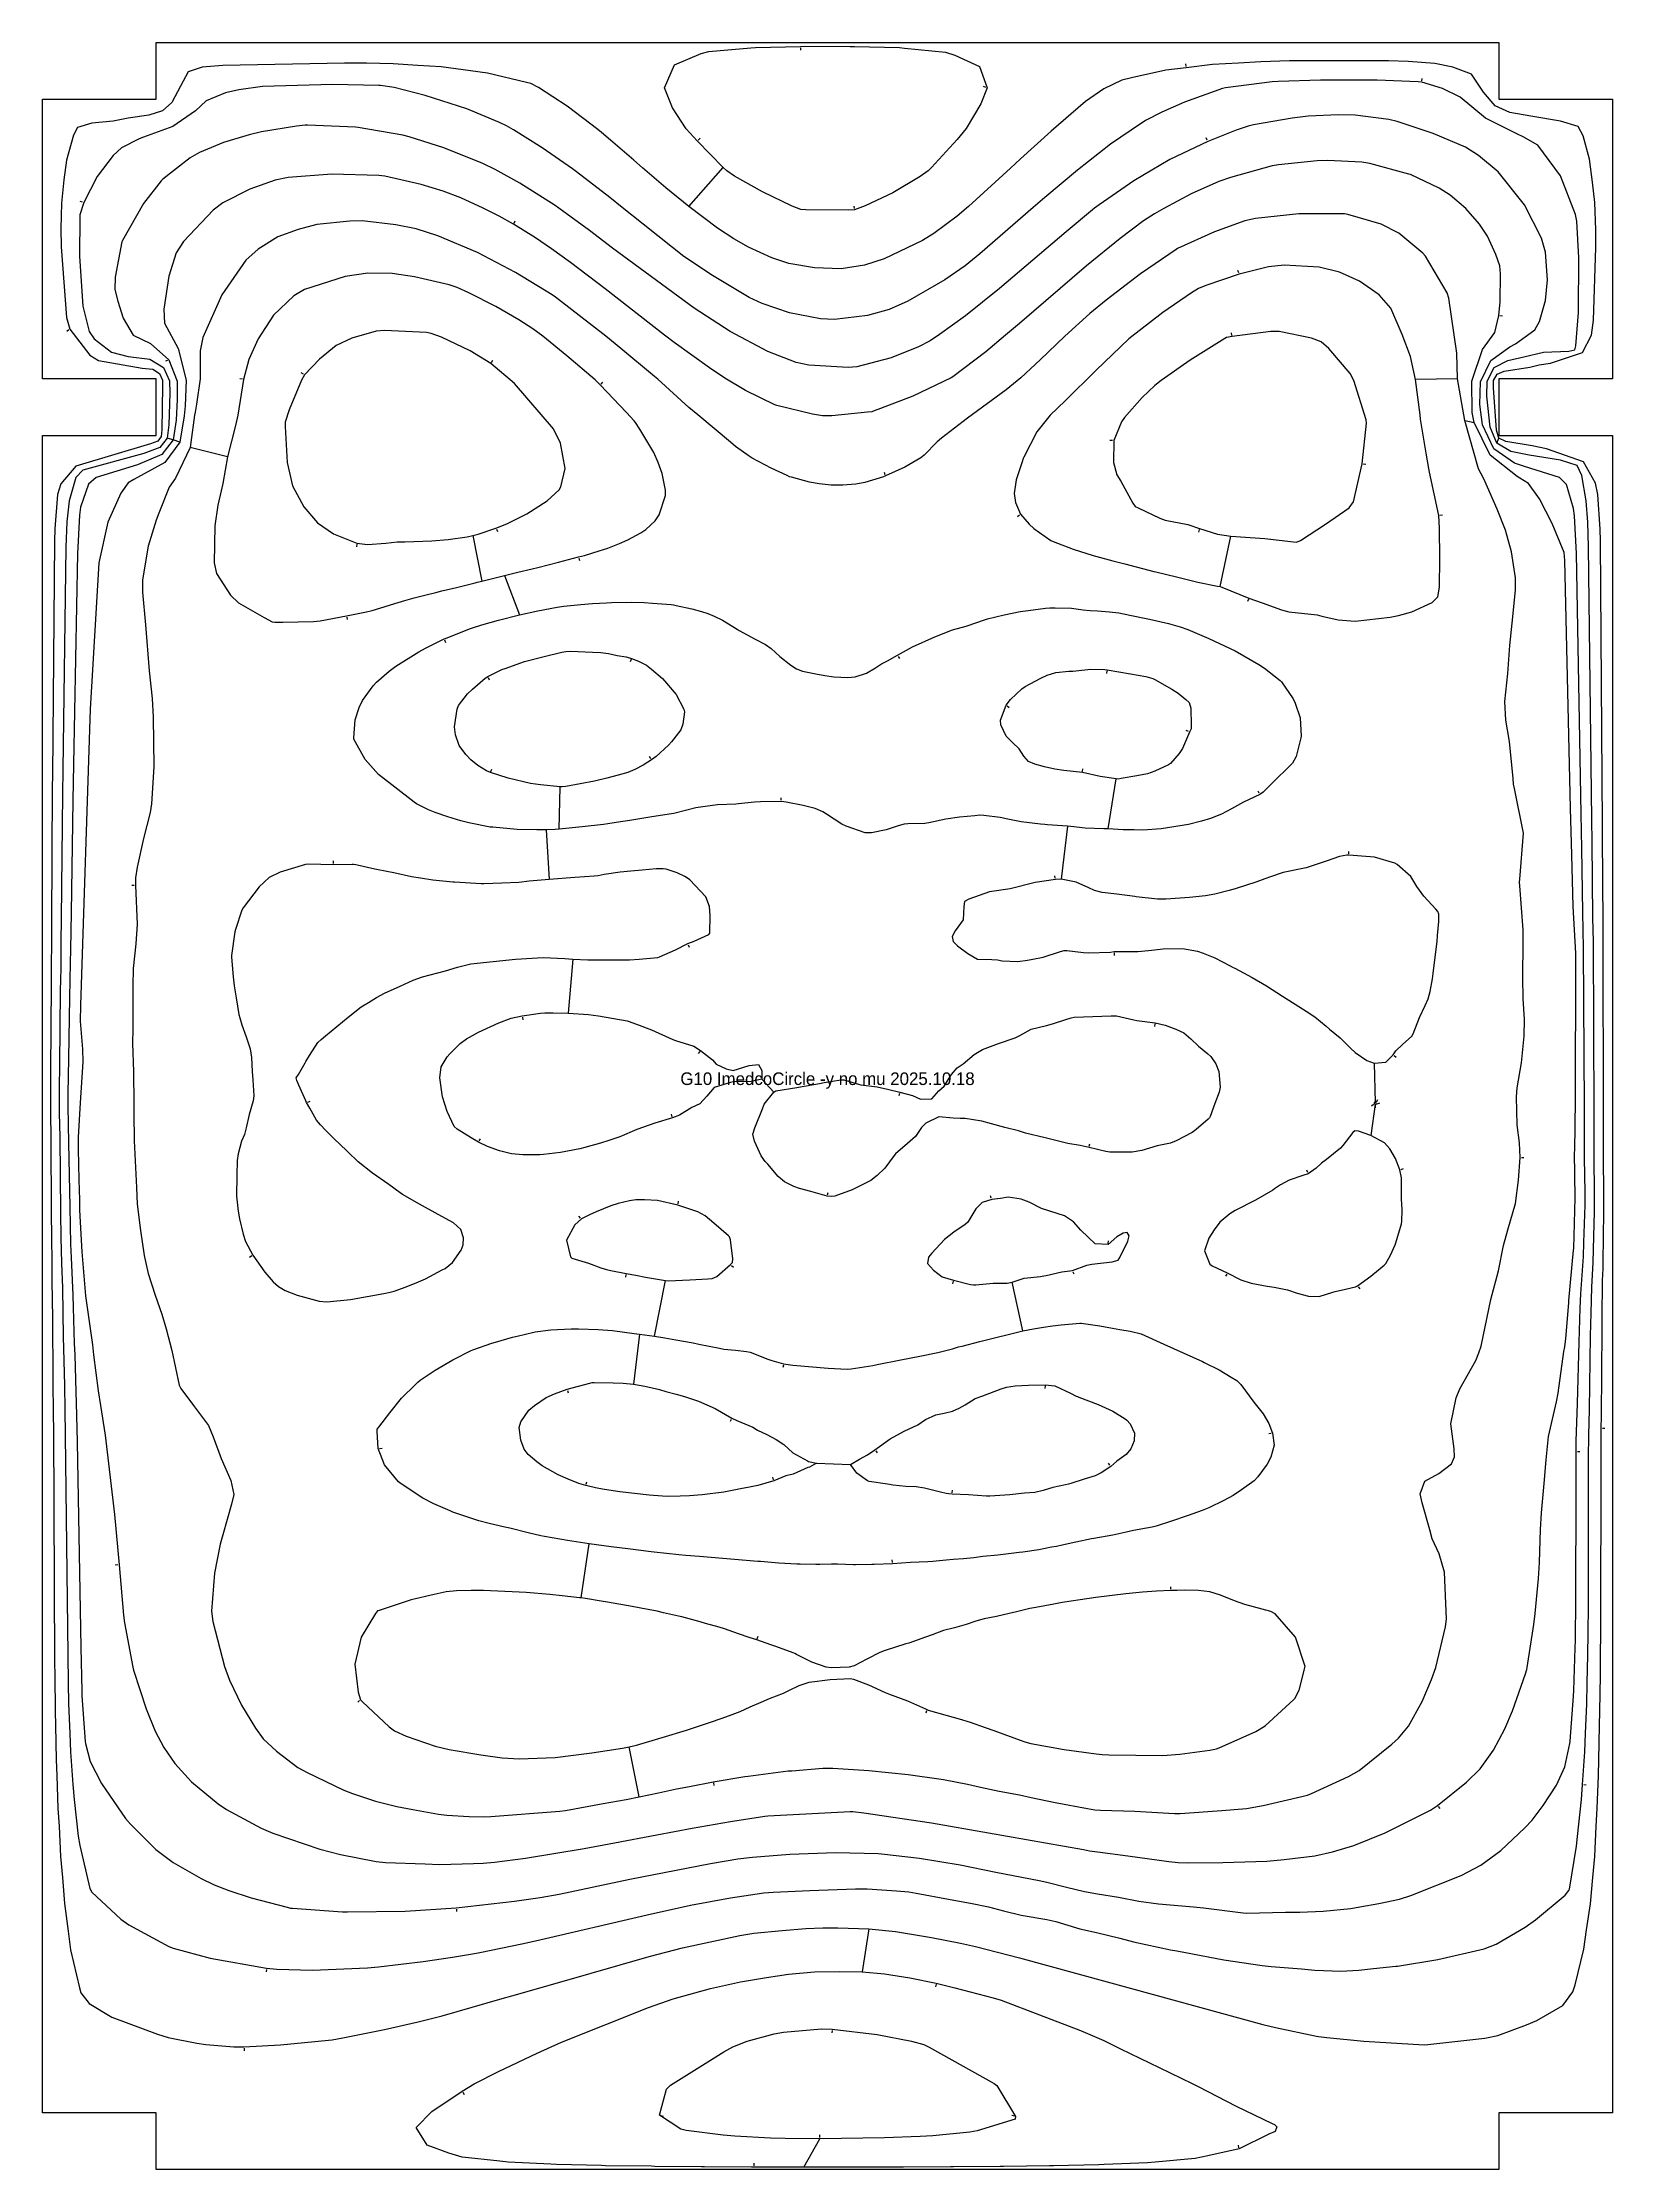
# Model space of a CAD drawing. Header units: metres. Extents: x -0.62 to 0.62, y -0.86 to 0.83.
import ezdxf
from ezdxf.enums import TextEntityAlignment as Align

# ---------------------------------------------------------------- set-up
doc = ezdxf.new("R2010")
doc.units = ezdxf.units.M
for name, color, linetype in [('connections', 2, 'Continuous'), ('direction', 3, 'Continuous'), ('frame', 6, 'Continuous'), ('loops', 1, 'Continuous'), ('merged', 255, 'Continuous'), ('text', 4, 'Continuous')]:
    doc.layers.add(name, color=color, linetype=linetype)

msp = doc.modelspace()

# ---------------------------------------------------------------- texts
at = {"layer": 'text'}
msp.add_text('G10 ImedcoCircle -y no mu 2025.10.18', height=0.01, dxfattribs=at).set_placement((0, 0), align=Align.CENTER)

# ---------------------------------------------------------------- linework, layer by layer
at = {"layer": 'connections'}
for p, q in [((-0.11, 0.6968), (-0.0828, 0.7278)), ((0.4996, 0.5601), (0.4664, 0.5596)), ((0.5054, 0.527), (0.5128, 0.5254)), ((-0.5189, 0.5118), (-0.5237, 0.5132)), ((-0.5136, 0.5099), (-0.5189, 0.5118)), ((0.5307, 0.5092), (0.5324, 0.5131)), ((-0.4759, 0.4983), (-0.5055, 0.5058)), ((-0.2813, 0.4358), (-0.2741, 0.3997)), ((0.3113, 0.3953), (0.3199, 0.4353)), ((-0.2561, 0.4041), (-0.2442, 0.3729)), ((-0.2129, 0.203), (-0.2121, 0.2366)), ((0.2225, 0.2031), (0.2289, 0.2428)), ((-0.2232, 0.2025), (-0.2207, 0.1631)), ((0.1904, 0.2053), (0.1853, 0.1632)), ((-0.2019, 0.0999), (-0.2057, 0.0569)), ((0.4334, 0.0173), (0.4342, -0.0138)), ((-0.0521, 0.0046), (-0.0426, -0.0056)), ((0.4342, -0.0152), (0.4309, -0.04)), ((-0.1373, -0.1991), (-0.1284, -0.155)), ((0.155, -0.195), (0.1465, -0.1563)), ((-0.1492, -0.1976), (-0.1539, -0.2373)), ((-0.0088, -0.3), (0.0183, -0.3009)), ((-0.1953, -0.4069), (-0.189, -0.3639)), ((-0.1493, -0.5646), (-0.1573, -0.525)), ((0.0327, -0.6693), (0.0275, -0.7034)), ((-0.0187, -0.8584), (-0.0062, -0.8358))]:
    msp.add_line(p, q, dxfattribs=at)
at = {"layer": 'direction'}
for points in [[(-0.0213, 0.8228), (-0.0213, 0.8208)], [(0.2844, 0.8079), (0.2841, 0.8099)], [(0.4714, 0.7964), (0.4716, 0.7983)], [(0.1255, 0.7913), (0.1237, 0.792)], [(-0.1026, 0.7495), (-0.1011, 0.7509)], [(0.301, 0.7494), (0.3002, 0.7512)], [(-0.5908, 0.7003), (-0.5927, 0.7009)], [(0.0213, 0.6952), (0.0211, 0.6972)], [(-0.2486, 0.6837), (-0.2476, 0.6854)], [(0.3262, 0.6442), (0.3255, 0.6461)], [(0.5333, 0.6103), (0.5353, 0.6101)], [(-0.6017, 0.5989), (-0.6032, 0.5977)], [(0.3206, 0.5946), (0.3203, 0.5966)], [(-0.5233, 0.5748), (-0.5251, 0.5741)], [(-0.2665, 0.5732), (-0.2655, 0.5749)], [(-0.4639, 0.5598), (-0.4659, 0.5601)], [(-0.4156, 0.5638), (-0.4173, 0.5648)], [(-0.1795, 0.556), (-0.1781, 0.5575)], [(0.226, 0.5112), (0.224, 0.5112)], [(0.4249, 0.4927), (0.4269, 0.4924)], [(0.0458, 0.484), (0.0451, 0.4859)], [(-0.2626, 0.4409), (-0.2618, 0.439)], [(0.1522, 0.4521), (0.1507, 0.4508)], [(0.2948, 0.4405), (0.2942, 0.4386)], [(0.4857, 0.4519), (0.4876, 0.4523)], [(-0.3733, 0.4289), (-0.3736, 0.4269)], [(-0.1972, 0.4179), (-0.1967, 0.416)], [(-0.3813, 0.3712), (-0.3809, 0.3693)], [(0.3338, 0.3853), (0.3331, 0.3834)], [(-0.3036, 0.353), (-0.3028, 0.3511)], [(-0.1558, 0.3375), (-0.1565, 0.3356)], [(0.0561, 0.34), (0.0571, 0.3382)], [(-0.269, 0.3232), (-0.2682, 0.3214)], [(0.2216, 0.3284), (0.2213, 0.3264)], [(0.1425, 0.3007), (0.1441, 0.2995)], [(0.2863, 0.2803), (0.2845, 0.2811)], [(-0.1401, 0.2588), (-0.1412, 0.2605)], [(-0.267, 0.2488), (-0.2662, 0.2506)], [(0.2022, 0.2488), (0.2025, 0.2508)], [(-0.0367, 0.2259), (-0.0367, 0.2279)], [(0.3424, 0.2314), (0.3415, 0.2332)], [(-0.3918, 0.1757), (-0.3918, 0.1777)], [(0.4134, 0.1833), (0.4134, 0.1853)], [(-0.5498, 0.1583), (-0.5518, 0.1582)], [(0.1806, 0.164), (0.1804, 0.166)], [(-0.1104, 0.1113), (-0.1097, 0.1094)], [(0.2273, 0.1048), (0.2273, 0.1028)], [(-0.2419, 0.0538), (-0.2416, 0.0518)], [(0.2597, 0.0484), (0.2592, 0.0464)], [(-0.1012, 0.0267), (-0.1025, 0.0251)], [(0.4493, 0.0234), (0.4509, 0.0222)], [(-0.4122, -0.0136), (-0.4103, -0.0127)], [(0.0571, -0.0068), (0.0567, -0.0087)], [(0.4329, -0.0154), (0.4315, -0.0168)], [(0.4343, -0.0162), (0.4344, -0.0182)], [(0.4354, -0.0133), (0.4363, -0.0115)], [(0.4362, -0.0148), (0.4381, -0.0142)], [(-0.1232, -0.0252), (-0.1238, -0.0232)], [(-0.2762, -0.0444), (-0.2752, -0.0427)], [(0.2076, -0.0486), (0.208, -0.0466)], [(0.4549, -0.067), (0.4568, -0.0662)], [(0.5503, -0.0575), (0.5523, -0.0574)], [(0.3809, -0.0695), (0.3802, -0.0676)], [(-0.1185, -0.0942), (-0.1181, -0.0922)], [(0.0001, -0.0871), (0.0006, -0.0852)], [(0.1299, -0.0898), (0.1292, -0.0879)], [(-0.1958, -0.1055), (-0.1972, -0.104)], [(0.2227, -0.1256), (0.2228, -0.1236)], [(-0.4566, -0.1356), (-0.4583, -0.1367)], [(-0.1599, -0.1504), (-0.1603, -0.1524)], [(-0.076, -0.1431), (-0.0745, -0.1444)], [(0.1946, -0.1481), (0.1953, -0.1499)], [(0.3166, -0.15), (0.3157, -0.1517)], [(0.0997, -0.1557), (0.0992, -0.1577)], [(0.4209, -0.1601), (0.4221, -0.1617)], [(-0.035, -0.2221), (-0.0354, -0.2241)], [(-0.2062, -0.2422), (-0.2057, -0.2441)], [(0.1726, -0.2387), (0.1723, -0.2407)], [(-0.0763, -0.2652), (-0.0771, -0.267)], [(0.3519, -0.2763), (0.3499, -0.2766)], [(0.6145, -0.2722), (0.6165, -0.2722)], [(-0.3552, -0.2882), (-0.3532, -0.288)], [(0.0382, -0.2902), (0.0394, -0.2918)], [(0.224, -0.3016), (0.2229, -0.3)], [(0.5947, -0.2906), (0.5967, -0.2906)], [(-0.1914, -0.3167), (-0.1908, -0.3148)], [(-0.0428, -0.3131), (-0.0433, -0.3111)], [(0.0989, -0.3235), (0.099, -0.3215)], [(-0.5628, -0.3807), (-0.5648, -0.3808)], [(0.0515, -0.3787), (0.0514, -0.3767)], [(0.2723, -0.4), (0.2722, -0.398)], [(-0.0557, -0.4392), (-0.0551, -0.4373)], [(-0.371, -0.4883), (-0.3725, -0.4896)], [(0.0786, -0.4964), (0.078, -0.4983)], [(-0.0904, -0.5536), (-0.0901, -0.5556)], [(0.5997, -0.5549), (0.6017, -0.555)], [(0.4843, -0.5724), (0.4855, -0.574)], [(-0.2943, -0.6537), (-0.2941, -0.6557)], [(-0.445, -0.7015), (-0.4452, -0.7035)], [(0.0861, -0.7133), (0.0856, -0.7153)], [(0.0037, -0.7499), (0.0034, -0.7519)], [(-0.4627, -0.764), (-0.4626, -0.766)], [(-0.2893, -0.799), (-0.2882, -0.8007)], [(-0.1321, -0.8173), (-0.1302, -0.8178)], [(0.1482, -0.8179), (0.1462, -0.8174)], [(-0.0062, -0.8348), (-0.0062, -0.8328)], [(0.3262, -0.8429), (0.3258, -0.8409)], [(-0.0581, -0.8573), (-0.0581, -0.8553)]]:
    msp.add_lwpolyline(points, dxfattribs=at)
at = {"layer": 'frame'}
msp.add_lwpolyline([(-0.493, -0.8602), (-0.5325, -0.8602), (-0.5325, -0.8152), (-0.5625, -0.8152), (-0.5925, -0.8152), (-0.6225, -0.8152), (-0.6225, -0.7761), (-0.6225, -0.7369), (-0.6225, -0.6978), (-0.6225, -0.6587), (-0.6225, -0.6195), (-0.6225, -0.5804), (-0.6225, -0.5413), (-0.6225, -0.5022), (-0.6225, -0.463), (-0.6225, -0.4239), (-0.6225, -0.3848), (-0.6225, -0.3456), (-0.6225, -0.3065), (-0.6225, -0.2674), (-0.6225, -0.2283), (-0.6225, -0.1891), (-0.6225, -0.15), (-0.6225, -0.1109), (-0.6225, -0.0717), (-0.6225, -0.0326), (-0.6225, 0.0065), (-0.6225, 0.0456), (-0.6225, 0.0848), (-0.6225, 0.1239), (-0.6225, 0.163), (-0.6225, 0.2022), (-0.6225, 0.2413), (-0.6225, 0.2804), (-0.6225, 0.3195), (-0.6225, 0.3587), (-0.6225, 0.3978), (-0.6225, 0.4369), (-0.6225, 0.4761), (-0.6225, 0.5152), (-0.5925, 0.5152), (-0.5625, 0.5152), (-0.5325, 0.5152), (-0.5325, 0.5602), (-0.5625, 0.5602), (-0.5925, 0.5602), (-0.6225, 0.5602), (-0.6225, 0.5971), (-0.6225, 0.6341), (-0.6225, 0.671), (-0.6225, 0.708), (-0.6225, 0.7449), (-0.6225, 0.7819), (-0.5925, 0.7819), (-0.5625, 0.7819), (-0.5325, 0.7819), (-0.5325, 0.8269), (-0.493, 0.8269), (-0.4536, 0.8269), (-0.4141, 0.8269), (-0.3747, 0.8269), (-0.3353, 0.8269), (-0.2958, 0.8269), (-0.2564, 0.8269), (-0.2169, 0.8269), (-0.1775, 0.8269), (-0.138, 0.8269), (-0.0986, 0.8269), (-0.0592, 0.8269), (-0.0197, 0.8269), (0.0197, 0.8269), (0.0592, 0.8269), (0.0986, 0.8269), (0.138, 0.8269), (0.1775, 0.8269), (0.2169, 0.8269), (0.2564, 0.8269), (0.2958, 0.8269), (0.3353, 0.8269), (0.3747, 0.8269), (0.4141, 0.8269), (0.4536, 0.8269), (0.493, 0.8269), (0.5325, 0.8269), (0.5325, 0.7819), (0.5625, 0.7819), (0.5925, 0.7819), (0.6225, 0.7819), (0.6225, 0.7449), (0.6225, 0.708), (0.6225, 0.671), (0.6225, 0.6341), (0.6225, 0.5971), (0.6225, 0.5602), (0.5925, 0.5602), (0.5625, 0.5602), (0.5325, 0.5602), (0.5325, 0.5152), (0.5625, 0.5152), (0.5925, 0.5152), (0.6225, 0.5152), (0.6225, 0.4761), (0.6225, 0.4369), (0.6225, 0.3978), (0.6225, 0.3587), (0.6225, 0.3195), (0.6225, 0.2804), (0.6225, 0.2413), (0.6225, 0.2022), (0.6225, 0.163), (0.6225, 0.1239), (0.6225, 0.0848), (0.6225, 0.0456), (0.6225, 0.0065), (0.6225, -0.0326), (0.6225, -0.0717), (0.6225, -0.1109), (0.6225, -0.15), (0.6225, -0.1891), (0.6225, -0.2283), (0.6225, -0.2674), (0.6225, -0.3065), (0.6225, -0.3456), (0.6225, -0.3848), (0.6225, -0.4239), (0.6225, -0.463), (0.6225, -0.5022), (0.6225, -0.5413), (0.6225, -0.5804), (0.6225, -0.6195), (0.6225, -0.6587), (0.6225, -0.6978), (0.6225, -0.7369), (0.6225, -0.7761), (0.6225, -0.8152), (0.5925, -0.8152), (0.5625, -0.8152), (0.5325, -0.8152), (0.5325, -0.8602), (0.493, -0.8602), (0.4536, -0.8602), (0.4141, -0.8602), (0.3747, -0.8602), (0.3353, -0.8602), (0.2958, -0.8602), (0.2564, -0.8602), (0.2169, -0.8602), (0.1775, -0.8602), (0.138, -0.8602), (0.0986, -0.8602), (0.0592, -0.8602), (0.0197, -0.8602), (-0.0197, -0.8602), (-0.0592, -0.8602), (-0.0986, -0.8602), (-0.138, -0.8602), (-0.1775, -0.8602), (-0.2169, -0.8602), (-0.2564, -0.8602), (-0.2958, -0.8602), (-0.3353, -0.8602), (-0.3747, -0.8602), (-0.4141, -0.8602), (-0.4536, -0.8602), (-0.493, -0.8602)], dxfattribs=at)
at = {"layer": 'loops'}
for points in [[(-0.4628, -0.763), (-0.4337, -0.7614), (-0.3958, -0.7577), (-0.3928, -0.7573), (-0.3843, -0.7557), (-0.3512, -0.7491), (-0.3247, -0.743), (-0.3057, -0.7382), (-0.258, -0.7246), (-0.2504, -0.7224), (-0.2105, -0.711), (-0.1413, -0.6912), (-0.1149, -0.6844), (-0.0696, -0.6746), (-0.0583, -0.6727), (-0.0359, -0.6706), (-0.0171, -0.6691), (-0.0038, -0.6686), (0.0083, -0.6685), (0.0327, -0.6693), (0.054, -0.6715), (0.0825, -0.6761), (0.1056, -0.6807), (0.1173, -0.6833), (0.1522, -0.6922), (0.2218, -0.7113), (0.3451, -0.7451), (0.3553, -0.7476), (0.3879, -0.7544), (0.3895, -0.7547), (0.3961, -0.7554), (0.4253, -0.7583), (0.4731, -0.7612), (0.4761, -0.7611), (0.5213, -0.756), (0.5317, -0.7538), (0.5542, -0.7455), (0.5624, -0.742), (0.583, -0.7301), (0.591, -0.7194), (0.5928, -0.7138), (0.5998, -0.6855), (0.602, -0.6702), (0.6051, -0.6494), (0.6068, -0.6286), (0.6084, -0.6119), (0.6096, -0.5879), (0.6104, -0.5739), (0.6113, -0.5478), (0.6118, -0.5354), (0.6123, -0.508), (0.6126, -0.4967), (0.6129, -0.4685), (0.6131, -0.4578), (0.6133, -0.4291), (0.6133, -0.4188), (0.6134, -0.3117), (0.6134, -0.3015), (0.6135, -0.2722), (0.6137, -0.2628), (0.6142, -0.1938), (0.6143, -0.1853), (0.6147, -0.155), (0.615, -0.1456), (0.6154, -0.1153), (0.6156, -0.1059), (0.6156, -0.0759), (0.6155, -0.0674), (0.6155, -0.0372), (0.6155, -0.0278), (0.6152, 0.119), (0.6151, 0.1281), (0.6147, 0.1975), (0.6147, 0.2062), (0.6129, 0.4316), (0.6127, 0.441), (0.6109, 0.4685), (0.609, 0.4775), (0.5996, 0.4943), (0.5701, 0.5046), (0.5587, 0.5069), (0.5379, 0.5104), (0.5324, 0.5131), (0.5306, 0.5194), (0.5282, 0.5531), (0.5282, 0.5589), (0.531, 0.5639), (0.5365, 0.5661), (0.557, 0.5694), (0.5644, 0.5712), (0.5733, 0.5725), (0.5986, 0.581), (0.6058, 0.5948), (0.6074, 0.6068), (0.6094, 0.6643), (0.6094, 0.6783), (0.6085, 0.6999), (0.6066, 0.7162), (0.6043, 0.7344), (0.5993, 0.7528), (0.5953, 0.7603), (0.5813, 0.7646), (0.5578, 0.7684), (0.5412, 0.7714), (0.5295, 0.7767), (0.5201, 0.7874), (0.5107, 0.8018), (0.4959, 0.8074), (0.4816, 0.8103), (0.4604, 0.8118), (0.4449, 0.8123), (0.3825, 0.8125), (0.3664, 0.8123), (0.3436, 0.8117), (0.326, 0.8106), (0.3053, 0.8094), (0.2845, 0.8069), (0.2682, 0.8049), (0.241, 0.7989), (0.2335, 0.7971), (0.2192, 0.7901), (0.2045, 0.7801), (0.1774, 0.7566), (0.153, 0.7347), (0.1451, 0.7273), (0.1117, 0.6967), (0.1027, 0.6891), (0.0844, 0.6753), (0.0753, 0.6698), (0.0449, 0.6553), (0.0294, 0.6502), (0.0109, 0.6475), (-0.0104, 0.6481), (-0.0307, 0.6517), (-0.0442, 0.6561), (-0.0627, 0.6647), (-0.0744, 0.6711), (-0.0873, 0.6796), (-0.11, 0.6968), (-0.1281, 0.7117), (-0.1467, 0.7274), (-0.1537, 0.7336), (-0.1721, 0.7494), (-0.1791, 0.7554), (-0.1822, 0.7578), (-0.2065, 0.7765), (-0.2292, 0.7912), (-0.2353, 0.7944), (-0.2387, 0.7953), (-0.2695, 0.8026), (-0.2832, 0.8045), (-0.3063, 0.8075), (-0.3249, 0.8088), (-0.3444, 0.8101), (-0.3655, 0.8105), (-0.383, 0.8106), (-0.4794, 0.8086), (-0.4958, 0.8073), (-0.507, 0.8036), (-0.5132, 0.7924), (-0.52, 0.7793), (-0.5273, 0.7728), (-0.5382, 0.7694), (-0.5546, 0.7669), (-0.5666, 0.7645), (-0.5835, 0.7628), (-0.5947, 0.7595), (-0.5979, 0.7534), (-0.6036, 0.7337), (-0.6057, 0.7181), (-0.6075, 0.6995), (-0.6081, 0.6795), (-0.6078, 0.6649), (-0.6035, 0.6089), (-0.6009, 0.5996), (-0.5851, 0.579), (-0.5782, 0.5748), (-0.5436, 0.5687), (-0.535, 0.5677), (-0.5297, 0.5644), (-0.5274, 0.5592), (-0.5274, 0.5544), (-0.528, 0.5197), (-0.5284, 0.5144), (-0.5311, 0.5108), (-0.537, 0.5087), (-0.5961, 0.4909), (-0.608, 0.4768), (-0.6105, 0.4683), (-0.6127, 0.4411), (-0.613, 0.4315), (-0.6147, 0.2454), (-0.6148, 0.2363), (-0.6154, 0.1279), (-0.6155, 0.1188), (-0.6156, 0.0886), (-0.6157, 0.0799), (-0.6161, 0.0111), (-0.6161, 0.0022), (-0.6161, -0.0275), (-0.616, -0.0368), (-0.6156, -0.1064), (-0.6155, -0.1157), (-0.6152, -0.1458), (-0.615, -0.1552), (-0.6147, -0.1851), (-0.6146, -0.1941), (-0.6144, -0.2238), (-0.6142, -0.2331), (-0.614, -0.2626), (-0.6139, -0.2724), (-0.6129, -0.4577), (-0.6128, -0.4685), (-0.6125, -0.4966), (-0.6122, -0.5081), (-0.6116, -0.5353), (-0.6111, -0.5478), (-0.6103, -0.5738), (-0.6094, -0.588), (-0.6083, -0.6119), (-0.6067, -0.6287), (-0.6052, -0.6493), (-0.6022, -0.6713), (-0.6002, -0.686), (-0.5933, -0.7162), (-0.5921, -0.7201), (-0.5856, -0.7286), (-0.5675, -0.7393), (-0.5314, -0.753), (-0.5228, -0.7554), (-0.5, -0.76), (-0.4929, -0.761), (-0.4709, -0.7629), (-0.4628, -0.763)], [(-0.0213, 0.8238), (-0.0181, 0.8239), (0.0181, 0.8238), (0.0213, 0.8238), (0.057, 0.8229), (0.061, 0.8225), (0.0937, 0.8192), (0.1011, 0.8169), (0.1206, 0.808), (0.1265, 0.791), (0.1217, 0.7782), (0.1099, 0.7587), (0.1027, 0.7499), (0.0826, 0.7278), (0.0799, 0.7252), (0.0734, 0.7207), (0.0519, 0.7078), (0.03, 0.6974), (0.0214, 0.6943), (0.0169, 0.6938), (-0.0172, 0.6941), (-0.0211, 0.6945), (-0.0281, 0.6972), (-0.0515, 0.7084), (-0.0737, 0.721), (-0.0799, 0.7252), (-0.0828, 0.7278), (-0.1034, 0.7489), (-0.112, 0.7585), (-0.1229, 0.7752), (-0.1293, 0.7909), (-0.1214, 0.8091), (-0.1002, 0.8181), (-0.094, 0.8199), (-0.0609, 0.8228), (-0.0571, 0.823), (-0.0213, 0.8238)], [(-0.4449, -0.7005), (-0.4367, -0.7013), (-0.4085, -0.702), (-0.3648, -0.7002), (-0.356, -0.6995), (-0.3206, -0.6953), (-0.2973, -0.6917), (-0.2799, -0.6889), (-0.2757, -0.6881), (-0.2424, -0.6812), (-0.2316, -0.6788), (-0.143, -0.6581), (-0.1086, -0.6505), (-0.077, -0.6446), (-0.0506, -0.6408), (-0.0432, -0.6402), (-0.0141, -0.6389), (0.0223, -0.6376), (0.0314, -0.6377), (0.0547, -0.6391), (0.0645, -0.64), (0.0704, -0.6409), (0.0959, -0.6457), (0.1148, -0.6492), (0.1277, -0.652), (0.1397, -0.6551), (0.1536, -0.6585), (0.174, -0.6619), (0.181, -0.6636), (0.2001, -0.6693), (0.2134, -0.6722), (0.2317, -0.6768), (0.2426, -0.6796), (0.2721, -0.686), (0.2769, -0.6868), (0.3143, -0.6938), (0.3448, -0.6984), (0.3519, -0.6992), (0.3759, -0.7011), (0.3865, -0.702), (0.4072, -0.7028), (0.4213, -0.7022), (0.4331, -0.7009), (0.4506, -0.699), (0.4519, -0.6988), (0.4841, -0.6937), (0.5208, -0.6852), (0.5302, -0.6814), (0.5532, -0.6679), (0.5615, -0.6623), (0.5851, -0.6427), (0.588, -0.639), (0.5883, -0.6379), (0.5939, -0.6037), (0.5948, -0.596), (0.5979, -0.5668), (0.5987, -0.5548), (0.6005, -0.529), (0.6011, -0.5144), (0.6021, -0.4908), (0.6025, -0.4744), (0.603, -0.4521), (0.6032, -0.4348), (0.6034, -0.4132), (0.6036, -0.3173), (0.6036, -0.296), (0.6037, -0.2774), (0.6042, -0.2577), (0.6051, -0.1989), (0.6055, -0.1811), (0.6061, -0.1603), (0.6072, -0.1407), (0.6077, -0.1201), (0.6082, -0.1006), (0.6082, -0.0804), (0.6079, -0.0627), (0.6079, -0.0422), (0.6079, -0.0227), (0.6074, 0.1138), (0.607, 0.1326), (0.6065, 0.1925), (0.6062, 0.2107), (0.6036, 0.4268), (0.6029, 0.4464), (0.6017, 0.4634), (0.5982, 0.4835), (0.5946, 0.4914), (0.5813, 0.4956), (0.5563, 0.4995), (0.5418, 0.5025), (0.5307, 0.5092), (0.5255, 0.5218), (0.5229, 0.5464), (0.5231, 0.5582), (0.5288, 0.569), (0.5395, 0.5747), (0.5521, 0.5776), (0.5677, 0.5813), (0.5878, 0.5821), (0.5927, 0.5832), (0.5934, 0.5862), (0.5956, 0.6127), (0.5959, 0.656), (0.5942, 0.6851), (0.5932, 0.6904), (0.5814, 0.7212), (0.5632, 0.7454), (0.5518, 0.7522), (0.5472, 0.7542), (0.5219, 0.767), (0.5018, 0.7835), (0.4878, 0.7905), (0.4712, 0.7954), (0.4683, 0.7957), (0.4358, 0.7971), (0.3909, 0.7971), (0.3575, 0.796), (0.3526, 0.7956), (0.3157, 0.791), (0.3132, 0.7904), (0.283, 0.7797), (0.2651, 0.7716), (0.2523, 0.765), (0.2408, 0.7575), (0.2245, 0.7463), (0.1982, 0.7257), (0.1724, 0.7041), (0.1632, 0.696), (0.1207, 0.6592), (0.1091, 0.6498), (0.0931, 0.6387), (0.0638, 0.6217), (0.049, 0.6152), (0.0316, 0.6104), (0.0055, 0.6073), (-0.0055, 0.6077), (-0.0301, 0.6126), (-0.0519, 0.6198), (-0.062, 0.6246), (-0.0912, 0.6421), (-0.1138, 0.6573), (-0.123, 0.6642), (-0.1461, 0.6827), (-0.1628, 0.696), (-0.1725, 0.7039), (-0.199, 0.7244), (-0.2023, 0.7268), (-0.2262, 0.7434), (-0.2491, 0.7577), (-0.2546, 0.7609), (-0.2601, 0.7635), (-0.2861, 0.7742), (-0.319, 0.785), (-0.3436, 0.7911), (-0.3544, 0.7929), (-0.3557, 0.7929), (-0.3925, 0.7935), (-0.448, 0.7919), (-0.4667, 0.7895), (-0.4775, 0.7869), (-0.4928, 0.7807), (-0.5013, 0.7726), (-0.5191, 0.7603), (-0.5423, 0.7519), (-0.5458, 0.7506), (-0.5598, 0.7434), (-0.5666, 0.7372), (-0.5792, 0.7207), (-0.5898, 0.7), (-0.5928, 0.6903), (-0.5929, 0.6883), (-0.5933, 0.6575), (-0.5906, 0.6178), (-0.5856, 0.5978), (-0.5816, 0.5918), (-0.5679, 0.5813), (-0.5546, 0.5778), (-0.5374, 0.5758), (-0.5265, 0.569), (-0.5217, 0.5585), (-0.5216, 0.5488), (-0.5224, 0.5236), (-0.5237, 0.5132), (-0.5295, 0.5058), (-0.5421, 0.501), (-0.5905, 0.4876), (-0.5962, 0.4818), (-0.6014, 0.4633), (-0.6031, 0.4466), (-0.6039, 0.4265), (-0.6063, 0.25), (-0.6066, 0.2309), (-0.6076, 0.1322), (-0.6079, 0.1132), (-0.6081, 0.0928), (-0.6084, 0.0747), (-0.609, 0.016), (-0.6093, -0.0025), (-0.6092, -0.022), (-0.6089, -0.0414), (-0.6083, -0.1015), (-0.6079, -0.121), (-0.6075, -0.1413), (-0.6067, -0.1609), (-0.6063, -0.1808), (-0.606, -0.1996), (-0.6057, -0.2189), (-0.6051, -0.2383), (-0.6049, -0.2574), (-0.6046, -0.2778), (-0.6025, -0.452), (-0.6022, -0.4745), (-0.6018, -0.4906), (-0.6008, -0.5145), (-0.6002, -0.5289), (-0.5984, -0.5549), (-0.5975, -0.5666), (-0.5941, -0.5959), (-0.593, -0.6031), (-0.5849, -0.6372), (-0.5833, -0.6402), (-0.5604, -0.6617), (-0.554, -0.6661), (-0.5224, -0.6834), (-0.519, -0.6847), (-0.4895, -0.6927), (-0.4449, -0.7005)], [(-0.2944, -0.6527), (-0.2482, -0.6474), (-0.2278, -0.6444), (-0.2127, -0.6417), (-0.1567, -0.63), (-0.0928, -0.6176), (-0.071, -0.6138), (-0.0596, -0.6124), (-0.03, -0.6102), (0.0065, -0.6089), (0.0402, -0.6095), (0.0427, -0.6097), (0.073, -0.6132), (0.1053, -0.6186), (0.1335, -0.6243), (0.1678, -0.6311), (0.1739, -0.6323), (0.1894, -0.6363), (0.2038, -0.6396), (0.2141, -0.6416), (0.2308, -0.6442), (0.2469, -0.6474), (0.2624, -0.6495), (0.2902, -0.6519), (0.2982, -0.6527), (0.3295, -0.6567), (0.3324, -0.6569), (0.3633, -0.6562), (0.3745, -0.656), (0.393, -0.6554), (0.4151, -0.6532), (0.4221, -0.652), (0.4372, -0.6491), (0.4537, -0.6457), (0.4626, -0.6428), (0.5026, -0.627), (0.5182, -0.6188), (0.5339, -0.6071), (0.553, -0.5892), (0.5588, -0.583), (0.5676, -0.5714), (0.5781, -0.5553), (0.5847, -0.5407), (0.5888, -0.5224), (0.589, -0.5205), (0.5916, -0.4848), (0.5918, -0.4803), (0.593, -0.4464), (0.5932, -0.4405), (0.5935, -0.4077), (0.5938, -0.323), (0.5937, -0.2906), (0.5938, -0.2826), (0.5948, -0.2527), (0.596, -0.204), (0.5968, -0.1769), (0.5973, -0.1657), (0.5995, -0.1359), (0.5999, -0.1248), (0.6009, -0.0953), (0.6009, -0.0849), (0.6003, -0.058), (0.6002, -0.0472), (0.6004, -0.0175), (0.5996, 0.1086), (0.5989, 0.1372), (0.5982, 0.1876), (0.5976, 0.2152), (0.594, 0.4216), (0.5925, 0.4514), (0.5917, 0.4574), (0.5861, 0.4763), (0.5805, 0.482), (0.5526, 0.4905), (0.5448, 0.4933), (0.5283, 0.5047), (0.5195, 0.5236), (0.5173, 0.5398), (0.5178, 0.5578), (0.526, 0.5748), (0.5411, 0.5855), (0.5457, 0.588), (0.5608, 0.5989), (0.5645, 0.6057), (0.5694, 0.6222), (0.571, 0.6387), (0.5693, 0.6606), (0.5661, 0.6716), (0.5526, 0.6982), (0.5318, 0.7244), (0.5162, 0.7374), (0.506, 0.7438), (0.4803, 0.7548), (0.4518, 0.7643), (0.4451, 0.7658), (0.4184, 0.7692), (0.4051, 0.7696), (0.3812, 0.7685), (0.3686, 0.767), (0.3379, 0.7615), (0.3336, 0.7605), (0.3242, 0.7573), (0.3015, 0.7485), (0.2714, 0.734), (0.2429, 0.7172), (0.2155, 0.6982), (0.2118, 0.6954), (0.1893, 0.6768), (0.1363, 0.6317), (0.1094, 0.61), (0.0889, 0.5952), (0.0815, 0.5902), (0.0721, 0.5854), (0.0505, 0.5768), (0.0232, 0.5696), (0.0163, 0.569), (-0.0147, 0.571), (-0.0249, 0.5731), (-0.0473, 0.5819), (-0.0773, 0.5976), (-0.1058, 0.6163), (-0.1615, 0.6571), (-0.1704, 0.6638), (-0.1887, 0.6777), (-0.213, 0.6955), (-0.2159, 0.6975), (-0.244, 0.7153), (-0.2636, 0.7262), (-0.2733, 0.731), (-0.3043, 0.7433), (-0.3318, 0.7521), (-0.3367, 0.7533), (-0.3721, 0.7594), (-0.3743, 0.7597), (-0.4123, 0.7614), (-0.4143, 0.7614), (-0.4212, 0.7605), (-0.4489, 0.756), (-0.4585, 0.7537), (-0.4789, 0.7476), (-0.498, 0.7396), (-0.5053, 0.7355), (-0.5272, 0.7184), (-0.5285, 0.7172), (-0.5424, 0.6991), (-0.5591, 0.6699), (-0.5595, 0.6688), (-0.5648, 0.6408), (-0.5651, 0.6311), (-0.5627, 0.6218), (-0.5585, 0.6083), (-0.5506, 0.5947), (-0.537, 0.5882), (-0.5223, 0.5752), (-0.5157, 0.5584), (-0.5157, 0.5437), (-0.5165, 0.5273), (-0.5189, 0.5118), (-0.5279, 0.5002), (-0.5471, 0.492), (-0.58, 0.482), (-0.5861, 0.4766), (-0.5923, 0.4583), (-0.5932, 0.452), (-0.5948, 0.4215), (-0.5979, 0.2546), (-0.5984, 0.2256), (-0.5998, 0.1366), (-0.6004, 0.1076), (-0.6006, 0.0969), (-0.6012, 0.0694), (-0.602, 0.021), (-0.6024, -0.0071), (-0.6024, -0.0164), (-0.6018, -0.046), (-0.6009, -0.0966), (-0.6002, -0.1262), (-0.5999, -0.1368), (-0.5984, -0.1666), (-0.5981, -0.1765), (-0.5973, -0.205), (-0.597, -0.214), (-0.596, -0.2435), (-0.5958, -0.2522), (-0.5951, -0.2831), (-0.5922, -0.4462), (-0.5913, -0.4805), (-0.5912, -0.4846), (-0.5886, -0.5206), (-0.5884, -0.5222), (-0.5846, -0.5365), (-0.5757, -0.554), (-0.5567, -0.5818), (-0.5528, -0.5864), (-0.5326, -0.6063), (-0.5188, -0.6168), (-0.4968, -0.6293), (-0.4863, -0.6344), (-0.4747, -0.6388), (-0.4571, -0.6446), (-0.4286, -0.6522), (-0.4259, -0.6528), (-0.4242, -0.653), (-0.3847, -0.6558), (-0.3807, -0.6559), (-0.3349, -0.6553), (-0.2944, -0.6527)], [(-0.5618, -0.3806), (-0.5583, -0.4206), (-0.5575, -0.4265), (-0.5508, -0.4618), (-0.5503, -0.4641), (-0.5403, -0.4948), (-0.5332, -0.5124), (-0.5264, -0.5256), (-0.5176, -0.5383), (-0.5044, -0.5526), (-0.4833, -0.5702), (-0.4767, -0.5747), (-0.4492, -0.5896), (-0.4398, -0.5935), (-0.4026, -0.606), (-0.3863, -0.6104), (-0.3578, -0.6158), (-0.3505, -0.6166), (-0.3191, -0.6178), (-0.3078, -0.6182), (-0.2808, -0.6175), (-0.273, -0.6172), (-0.2641, -0.6164), (-0.2396, -0.6132), (-0.1929, -0.6057), (-0.1688, -0.6011), (-0.1354, -0.5948), (-0.1074, -0.5894), (-0.077, -0.5841), (-0.0496, -0.5799), (-0.0472, -0.5797), (0.0181, -0.5763), (0.0202, -0.5763), (0.0287, -0.5773), (0.0825, -0.5852), (0.2029, -0.6065), (0.2079, -0.6074), (0.2141, -0.6082), (0.2381, -0.6114), (0.2706, -0.6159), (0.2781, -0.6167), (0.2855, -0.6169), (0.3135, -0.6168), (0.3483, -0.6156), (0.3622, -0.6144), (0.3865, -0.6114), (0.4005, -0.6083), (0.4174, -0.6031), (0.4423, -0.5933), (0.4782, -0.5752), (0.4837, -0.5716), (0.5068, -0.5531), (0.5175, -0.5423), (0.5282, -0.5275), (0.5371, -0.5108), (0.5432, -0.4965), (0.5534, -0.467), (0.5545, -0.4636), (0.5548, -0.4621), (0.5601, -0.4278), (0.5612, -0.4192), (0.5639, -0.3915), (0.5646, -0.3787), (0.5655, -0.3525), (0.5662, -0.3394), (0.5682, -0.316), (0.5698, -0.2973), (0.5718, -0.2787), (0.5782, -0.2514), (0.5795, -0.2443), (0.5839, -0.2114), (0.5846, -0.2078), (0.5856, -0.2012), (0.5879, -0.1727), (0.588, -0.171), (0.5917, -0.1311), (0.5918, -0.1296), (0.5929, -0.0894), (0.5925, -0.0533), (0.5926, -0.0522), (0.5932, -0.0123), (0.5934, 0.0974), (0.5934, 0.1036), (0.5934, 0.1047), (0.5913, 0.1417), (0.5902, 0.1826), (0.5892, 0.2196), (0.5847, 0.4161), (0.5842, 0.4223), (0.5746, 0.4454), (0.5647, 0.465), (0.5559, 0.4772), (0.549, 0.4814), (0.547, 0.4826), (0.5255, 0.4996), (0.5128, 0.5254), (0.5112, 0.5335), (0.511, 0.5584), (0.5193, 0.5834), (0.5292, 0.597), (0.5323, 0.6104), (0.5334, 0.6212), (0.5337, 0.6434), (0.5331, 0.6498), (0.5301, 0.6587), (0.5233, 0.6733), (0.5171, 0.6828), (0.5063, 0.6952), (0.4938, 0.7059), (0.4851, 0.7115), (0.4623, 0.7221), (0.4611, 0.7225), (0.4301, 0.7309), (0.4237, 0.7319), (0.3969, 0.7333), (0.3884, 0.733), (0.3576, 0.73), (0.3525, 0.7291), (0.3196, 0.7199), (0.3103, 0.7167), (0.2885, 0.7069), (0.2666, 0.6953), (0.2593, 0.6911), (0.2507, 0.6854), (0.232, 0.6715), (0.2054, 0.6497), (0.1523, 0.6041), (0.1412, 0.5947), (0.1256, 0.5815), (0.0994, 0.5616), (0.0981, 0.5609), (0.0677, 0.5463), (0.0421, 0.5366), (0.0371, 0.5347), (0.0351, 0.534), (0.0316, 0.5336), (0.0035, 0.5309), (-0.004, 0.5308), (-0.0119, 0.5322), (-0.0401, 0.539), (-0.0418, 0.5396), (-0.0651, 0.551), (-0.0813, 0.5607), (-0.0936, 0.5688), (-0.1216, 0.5889), (-0.1293, 0.5949), (-0.1762, 0.6315), (-0.2037, 0.6524), (-0.2189, 0.6633), (-0.2316, 0.672), (-0.2491, 0.6828), (-0.2604, 0.6892), (-0.2731, 0.6955), (-0.2907, 0.7036), (-0.3049, 0.709), (-0.3223, 0.7142), (-0.351, 0.7209), (-0.3559, 0.7215), (-0.3932, 0.7225), (-0.4278, 0.7199), (-0.4379, 0.7178), (-0.458, 0.7107), (-0.4796, 0.6997), (-0.4873, 0.6939), (-0.5107, 0.6691), (-0.5165, 0.66), (-0.5224, 0.6417), (-0.5262, 0.6154), (-0.5257, 0.6044), (-0.5148, 0.5843), (-0.5086, 0.5592), (-0.5094, 0.5388), (-0.5101, 0.5309), (-0.5136, 0.5099), (-0.5256, 0.4938), (-0.5502, 0.4802), (-0.5546, 0.4776), (-0.5605, 0.4694), (-0.5707, 0.4465), (-0.5779, 0.4141), (-0.5846, 0.2981), (-0.5924, 0.0633), (-0.5926, 0.0507), (-0.5907, 0.0285), (-0.5906, 0.0183), (-0.5927, -0.0141), (-0.5941, -0.0413), (-0.5941, -0.0509), (-0.5938, -0.0751), (-0.5933, -0.0912), (-0.5933, -0.0924), (-0.5931, -0.0992), (-0.5914, -0.1322), (-0.5883, -0.1671), (-0.5829, -0.206), (-0.582, -0.2139), (-0.5783, -0.2425), (-0.5764, -0.2542), (-0.5728, -0.2777), (-0.5653, -0.3407), (-0.5618, -0.3806)], [(0.0461, 0.4831), (0.0444, 0.4824), (0.0297, 0.478), (0.0225, 0.4766), (0.0122, 0.4757), (0.003, 0.4758), (-0.0066, 0.4768), (-0.0143, 0.4782), (-0.0286, 0.4821), (-0.0302, 0.4825), (-0.0321, 0.4834), (-0.0447, 0.4892), (-0.0597, 0.4973), (-0.0621, 0.4989), (-0.073, 0.5064), (-0.077, 0.5098), (-0.1028, 0.5315), (-0.1099, 0.5374), (-0.1346, 0.5598), (-0.1371, 0.562), (-0.1638, 0.5842), (-0.1758, 0.594), (-0.2158, 0.625), (-0.2183, 0.6268), (-0.2475, 0.6446), (-0.2776, 0.6604), (-0.3089, 0.6736), (-0.3263, 0.6792), (-0.3422, 0.6824), (-0.3691, 0.6854), (-0.3787, 0.6853), (-0.4049, 0.6825), (-0.4199, 0.6787), (-0.4359, 0.6727), (-0.4515, 0.6631), (-0.4612, 0.6542), (-0.4802, 0.6267), (-0.4953, 0.5928), (-0.4974, 0.5823), (-0.4975, 0.5601), (-0.5005, 0.54), (-0.5014, 0.5337), (-0.5019, 0.5312), (-0.5055, 0.5058), (-0.5171, 0.4813), (-0.5221, 0.4743), (-0.5303, 0.4536), (-0.5325, 0.4479), (-0.5388, 0.4275), (-0.5433, 0.4007), (-0.5431, 0.3909), (-0.5408, 0.365), (-0.5378, 0.3285), (-0.5356, 0.3067), (-0.5348, 0.2919), (-0.5343, 0.2524), (-0.5361, 0.2229), (-0.5372, 0.2162), (-0.5425, 0.1954), (-0.5474, 0.1727), (-0.5488, 0.1642), (-0.5488, 0.1583), (-0.5475, 0.1277), (-0.5484, 0.112), (-0.5505, 0.0923), (-0.5509, 0.0786), (-0.551, 0.0442), (-0.5511, 0.0331), (-0.5503, 0.0104), (-0.5501, -0.0147), (-0.5502, -0.0224), (-0.5498, -0.0442), (-0.549, -0.0602), (-0.5481, -0.0812), (-0.5474, -0.0944), (-0.5447, -0.1155), (-0.542, -0.1353), (-0.5388, -0.1495), (-0.5332, -0.1668), (-0.5278, -0.1817), (-0.5244, -0.1935), (-0.52, -0.2106), (-0.5142, -0.238), (-0.5129, -0.2408), (-0.5028, -0.2542), (-0.4909, -0.2701), (-0.4872, -0.279), (-0.4808, -0.2963), (-0.4732, -0.3136), (-0.4708, -0.3248), (-0.4726, -0.3326), (-0.4794, -0.3567), (-0.4815, -0.3641), (-0.4862, -0.3872), (-0.4885, -0.4173), (-0.4875, -0.4256), (-0.4782, -0.4612), (-0.4743, -0.4721), (-0.4646, -0.492), (-0.4535, -0.5102), (-0.4475, -0.5185), (-0.437, -0.5284), (-0.42, -0.5413), (-0.4125, -0.5454), (-0.3836, -0.5592), (-0.3768, -0.5619), (-0.3585, -0.568), (-0.3415, -0.5722), (-0.3289, -0.5747), (-0.3085, -0.5783), (-0.3018, -0.5792), (-0.2841, -0.5803), (-0.2721, -0.5806), (-0.2669, -0.5803), (-0.2122, -0.576), (-0.2077, -0.5754), (-0.178, -0.57), (-0.1596, -0.5667), (-0.1493, -0.5646), (-0.134, -0.5615), (-0.1197, -0.5584), (-0.1095, -0.5563), (-0.0906, -0.5526), (-0.0655, -0.5486), (-0.063, -0.5482), (-0.0311, -0.5441), (-0.0283, -0.5439), (-0.0037, -0.542), (0.0043, -0.5419), (0.0327, -0.5438), (0.0641, -0.547), (0.0921, -0.5509), (0.111, -0.5547), (0.1213, -0.5569), (0.1361, -0.56), (0.1522, -0.5631), (0.1616, -0.5651), (0.1806, -0.569), (0.2063, -0.5739), (0.2119, -0.5748), (0.2164, -0.5751), (0.2437, -0.576), (0.2752, -0.5779), (0.2797, -0.5779), (0.3127, -0.5755), (0.3323, -0.5738), (0.3456, -0.5714), (0.3806, -0.5632), (0.3838, -0.5621), (0.4131, -0.5486), (0.4215, -0.5436), (0.4476, -0.5229), (0.4528, -0.5181), (0.4607, -0.5086), (0.4717, -0.489), (0.4791, -0.4715), (0.4824, -0.4621), (0.4902, -0.4299), (0.4908, -0.4238), (0.4893, -0.3864), (0.485, -0.372), (0.4796, -0.3599), (0.4776, -0.3528), (0.4715, -0.3314), (0.4699, -0.3243), (0.4738, -0.3142), (0.4849, -0.3081), (0.4949, -0.3005), (0.4971, -0.2949), (0.4969, -0.2886), (0.4943, -0.2687), (0.4985, -0.2481), (0.5015, -0.2411), (0.5142, -0.2184), (0.5166, -0.2125), (0.5184, -0.2072), (0.5244, -0.1779), (0.526, -0.1702), (0.5322, -0.1475), (0.5362, -0.1273), (0.5394, -0.1149), (0.5457, -0.094), (0.5479, -0.0756), (0.5493, -0.0576), (0.5487, -0.0458), (0.5468, -0.0317), (0.5463, -0.0095), (0.547, -0.0022), (0.5504, 0.0176), (0.5525, 0.0387), (0.5527, 0.0521), (0.5516, 0.0683), (0.5515, 0.0852), (0.5518, 0.1131), (0.5516, 0.123), (0.549, 0.1581), (0.5488, 0.161), (0.5489, 0.1634), (0.5519, 0.1998), (0.5518, 0.2011), (0.5449, 0.2352), (0.544, 0.2387), (0.5438, 0.243), (0.5408, 0.2725), (0.5378, 0.2893), (0.5371, 0.3042), (0.5396, 0.3263), (0.5411, 0.3486), (0.543, 0.3664), (0.5457, 0.3926), (0.5457, 0.4023), (0.5423, 0.4228), (0.5376, 0.44), (0.531, 0.4567), (0.5205, 0.4807), (0.5162, 0.4887), (0.5054, 0.527), (0.4996, 0.5601), (0.4992, 0.5804), (0.4926, 0.6241), (0.4913, 0.6283), (0.4742, 0.6575), (0.4722, 0.6599), (0.4531, 0.6756), (0.439, 0.6827), (0.4126, 0.6905), (0.41, 0.6909), (0.3738, 0.6911), (0.3395, 0.6873), (0.331, 0.6854), (0.3069, 0.6768), (0.2775, 0.6634), (0.2765, 0.6628), (0.2483, 0.6435), (0.2209, 0.6225), (0.208, 0.6119), (0.1881, 0.594), (0.1687, 0.5752), (0.1532, 0.561), (0.1417, 0.5515), (0.1111, 0.5289), (0.0903, 0.5132), (0.087, 0.5102), (0.0766, 0.4995), (0.0739, 0.4975), (0.0614, 0.49), (0.0461, 0.4831)], [(-0.3815, 0.3722), (-0.3656, 0.3753), (-0.3612, 0.3763), (-0.3585, 0.3771), (-0.343, 0.3818), (-0.3351, 0.3844), (-0.3279, 0.3865), (-0.3182, 0.3888), (-0.3105, 0.3907), (-0.3058, 0.3919), (-0.2942, 0.3947), (-0.2795, 0.3984), (-0.2777, 0.3988), (-0.2741, 0.3997), (-0.2561, 0.4041), (-0.2455, 0.4068), (-0.2341, 0.4095), (-0.2298, 0.4106), (-0.2132, 0.4147), (-0.1975, 0.4189), (-0.1927, 0.4201), (-0.181, 0.4238), (-0.1742, 0.4259), (-0.165, 0.4296), (-0.1583, 0.4324), (-0.1479, 0.438), (-0.144, 0.4405), (-0.1366, 0.4475), (-0.1336, 0.4522), (-0.1286, 0.4676), (-0.1284, 0.4719), (-0.1312, 0.4851), (-0.1343, 0.4939), (-0.1377, 0.5017), (-0.1488, 0.5203), (-0.1523, 0.5256), (-0.1532, 0.5267), (-0.1594, 0.5334), (-0.1802, 0.5553), (-0.1843, 0.5593), (-0.2067, 0.5783), (-0.2257, 0.594), (-0.2337, 0.5999), (-0.2447, 0.607), (-0.263, 0.6174), (-0.2845, 0.6284), (-0.2937, 0.6326), (-0.3001, 0.6346), (-0.3275, 0.6411), (-0.3453, 0.6438), (-0.3644, 0.6439), (-0.3826, 0.6414), (-0.4147, 0.631), (-0.4233, 0.6261), (-0.4393, 0.6107), (-0.4515, 0.5918), (-0.4589, 0.5754), (-0.463, 0.5596), (-0.4677, 0.5314), (-0.4695, 0.5231), (-0.4759, 0.4983), (-0.4796, 0.477), (-0.4808, 0.4714), (-0.4835, 0.4598), (-0.4858, 0.4436), (-0.4864, 0.4141), (-0.4844, 0.4057), (-0.4734, 0.3885), (-0.467, 0.3824), (-0.4468, 0.3708), (-0.4404, 0.3675), (-0.4382, 0.3671), (-0.4318, 0.3671), (-0.4075, 0.3677), (-0.4022, 0.3682), (-0.3815, 0.3722)], [(0.3342, 0.3862), (0.3446, 0.3824), (0.3601, 0.3768), (0.3659, 0.3753), (0.3883, 0.3729), (0.392, 0.372), (0.4049, 0.3689), (0.4184, 0.368), (0.4463, 0.371), (0.4529, 0.3724), (0.4634, 0.3752), (0.4796, 0.3827), (0.4839, 0.3873), (0.4852, 0.395), (0.4855, 0.4177), (0.4853, 0.4418), (0.4847, 0.4517), (0.4774, 0.4862), (0.4769, 0.4889), (0.4748, 0.5012), (0.4703, 0.5282), (0.4699, 0.5316), (0.4664, 0.5596), (0.4622, 0.5779), (0.4557, 0.5954), (0.4467, 0.6163), (0.4375, 0.6267), (0.422, 0.6375), (0.406, 0.6447), (0.3899, 0.6488), (0.3621, 0.6502), (0.3497, 0.6491), (0.3265, 0.6432), (0.3, 0.6342), (0.2942, 0.6318), (0.2886, 0.6283), (0.266, 0.6128), (0.239, 0.5918), (0.2131, 0.5671), (0.1884, 0.5428), (0.1767, 0.5312), (0.166, 0.518), (0.1557, 0.4979), (0.1552, 0.4969), (0.1543, 0.4943), (0.1495, 0.48), (0.148, 0.4692), (0.149, 0.4621), (0.153, 0.4527), (0.1598, 0.4448), (0.1636, 0.4413), (0.1772, 0.4319), (0.1789, 0.431), (0.1947, 0.4251), (0.2106, 0.42), (0.2137, 0.4191), (0.2264, 0.4158), (0.2358, 0.4133), (0.2589, 0.4074), (0.2605, 0.407), (0.2768, 0.403), (0.2938, 0.3989), (0.3092, 0.3958), (0.3113, 0.3953), (0.3128, 0.3948), (0.3342, 0.3862)], [(-0.2629, 0.4418), (-0.2544, 0.4451), (-0.2385, 0.453), (-0.2222, 0.4633), (-0.2129, 0.472), (-0.2114, 0.4746), (-0.208, 0.4891), (-0.2118, 0.5091), (-0.2173, 0.5204), (-0.2483, 0.5565), (-0.267, 0.5724), (-0.2833, 0.5823), (-0.3062, 0.5933), (-0.3142, 0.5962), (-0.3181, 0.5968), (-0.3512, 0.5984), (-0.358, 0.5979), (-0.3772, 0.5923), (-0.3896, 0.5865), (-0.4028, 0.5758), (-0.4147, 0.5633), (-0.4172, 0.5591), (-0.4269, 0.5355), (-0.43, 0.5257), (-0.4302, 0.5224), (-0.4286, 0.4939), (-0.4242, 0.4753), (-0.4152, 0.4585), (-0.4044, 0.4458), (-0.3917, 0.4371), (-0.3732, 0.4298), (-0.3647, 0.4286), (-0.3502, 0.4297), (-0.3413, 0.4309), (-0.3353, 0.4309), (-0.3138, 0.4316), (-0.3008, 0.4327), (-0.2858, 0.4348), (-0.2813, 0.4358), (-0.2771, 0.437), (-0.2629, 0.4418)], [(0.227, 0.5112), (0.2269, 0.4939), (0.2295, 0.484), (0.2327, 0.479), (0.2422, 0.4616), (0.2441, 0.459), (0.2463, 0.4578), (0.2636, 0.4495), (0.2677, 0.4481), (0.2858, 0.4447), (0.2951, 0.4415), (0.3094, 0.4369), (0.3199, 0.4353), (0.3467, 0.4335), (0.3696, 0.4309), (0.372, 0.4307), (0.3751, 0.432), (0.395, 0.4449), (0.4136, 0.4578), (0.417, 0.4626), (0.4239, 0.4928), (0.4275, 0.5251), (0.4273, 0.5276), (0.4175, 0.5587), (0.4146, 0.5643), (0.3976, 0.5843), (0.3915, 0.5896), (0.3837, 0.5924), (0.3582, 0.5976), (0.3517, 0.5977), (0.3208, 0.5936), (0.3164, 0.5928), (0.3151, 0.5921), (0.2875, 0.5749), (0.2645, 0.5589), (0.2597, 0.5548), (0.2495, 0.5452), (0.2355, 0.5294), (0.2331, 0.526), (0.227, 0.5112)], [(-0.304, 0.3539), (-0.303, 0.3543), (-0.2893, 0.3596), (-0.283, 0.362), (-0.2741, 0.3649), (-0.261, 0.3686), (-0.2442, 0.3729), (-0.2296, 0.376), (-0.2143, 0.379), (-0.2092, 0.3797), (-0.1956, 0.3811), (-0.1864, 0.3819), (-0.1753, 0.3825), (-0.1714, 0.3826), (-0.1556, 0.383), (-0.1454, 0.3827), (-0.1389, 0.3822), (-0.1241, 0.3812), (-0.1222, 0.3809), (-0.12, 0.3804), (-0.1076, 0.3776), (-0.0998, 0.3755), (-0.095, 0.3741), (-0.0899, 0.372), (-0.0833, 0.3686), (-0.0717, 0.3616), (-0.0701, 0.3606), (-0.0573, 0.3536), (-0.0491, 0.3493), (-0.0448, 0.3462), (-0.0377, 0.3398), (-0.0291, 0.3331), (-0.0247, 0.3302), (-0.0198, 0.3283), (-0.0092, 0.3262), (-0.0022, 0.3249), (0.0051, 0.3237), (0.0162, 0.3233), (0.0219, 0.3238), (0.0308, 0.3267), (0.038, 0.3309), (0.0428, 0.3341), (0.0475, 0.3365), (0.0556, 0.3409), (0.0673, 0.3476), (0.0852, 0.3556), (0.099, 0.361), (0.11, 0.3639), (0.1132, 0.365), (0.1152, 0.3657), (0.1268, 0.3699), (0.1401, 0.373), (0.1528, 0.3756), (0.1592, 0.3765), (0.1728, 0.3783), (0.1762, 0.3785), (0.1806, 0.3786), (0.1936, 0.3781), (0.2027, 0.3769), (0.2083, 0.3763), (0.2141, 0.376), (0.2235, 0.3754), (0.231, 0.3744), (0.2397, 0.3726), (0.254, 0.3697), (0.2553, 0.3694), (0.2703, 0.3661), (0.2797, 0.3635), (0.2858, 0.3612), (0.3024, 0.3543), (0.3232, 0.3445), (0.3421, 0.3336), (0.3465, 0.3306), (0.359, 0.3208), (0.36, 0.3197), (0.3692, 0.3064), (0.3709, 0.303), (0.3749, 0.2912), (0.3755, 0.2767), (0.3753, 0.2753), (0.3717, 0.2605), (0.3687, 0.2554), (0.3621, 0.2487), (0.3582, 0.245), (0.3567, 0.2435), (0.3456, 0.2324), (0.3428, 0.2305), (0.33, 0.2244), (0.3203, 0.219), (0.3124, 0.2149), (0.3038, 0.2114), (0.2966, 0.2092), (0.2862, 0.2066), (0.2645, 0.2032), (0.25, 0.2021), (0.2433, 0.2023), (0.2344, 0.2025), (0.2225, 0.2031), (0.2207, 0.2033), (0.2192, 0.2033), (0.2044, 0.2036), (0.1929, 0.2051), (0.1904, 0.2053), (0.1745, 0.2065), (0.1724, 0.2066), (0.1689, 0.2069), (0.1536, 0.2087), (0.1431, 0.2108), (0.137, 0.2123), (0.124, 0.2139), (0.1209, 0.214), (0.1169, 0.2136), (0.1047, 0.2125), (0.0938, 0.2108), (0.0804, 0.2079), (0.0771, 0.2074), (0.0638, 0.2071), (0.0609, 0.2068), (0.0561, 0.2056), (0.0464, 0.2025), (0.035, 0.1999), (0.0299, 0.2001), (0.0147, 0.2053), (0.0114, 0.2068), (-0.0007, 0.2149), (-0.0038, 0.2168), (-0.0099, 0.2194), (-0.0192, 0.2218), (-0.0327, 0.2243), (-0.0366, 0.2249), (-0.0532, 0.2247), (-0.0578, 0.2244), (-0.0705, 0.223), (-0.0727, 0.2228), (-0.0873, 0.2222), (-0.0988, 0.2207), (-0.1044, 0.2198), (-0.1207, 0.2155), (-0.1219, 0.2153), (-0.1236, 0.215), (-0.1393, 0.2128), (-0.1568, 0.2099), (-0.1641, 0.2088), (-0.1741, 0.2072), (-0.1777, 0.2066), (-0.1946, 0.2047), (-0.2129, 0.203), (-0.216, 0.2027), (-0.2232, 0.2025), (-0.2305, 0.2024), (-0.2461, 0.2028), (-0.2655, 0.2044), (-0.2674, 0.2046), (-0.2845, 0.208), (-0.2908, 0.2096), (-0.3011, 0.2126), (-0.3111, 0.2161), (-0.3163, 0.2183), (-0.3258, 0.223), (-0.3279, 0.2244), (-0.356, 0.2463), (-0.3667, 0.2582), (-0.3755, 0.2743), (-0.3757, 0.2753), (-0.3745, 0.2896), (-0.3713, 0.2995), (-0.3687, 0.3049), (-0.3602, 0.3166), (-0.3576, 0.3195), (-0.3475, 0.3282), (-0.3423, 0.3321), (-0.3241, 0.3436), (-0.3189, 0.3464), (-0.304, 0.3539)], [(-0.2673, 0.2479), (-0.2704, 0.2491), (-0.2772, 0.2534), (-0.2829, 0.258), (-0.2867, 0.2621), (-0.2921, 0.2694), (-0.2951, 0.2777), (-0.2959, 0.2841), (-0.2938, 0.298), (-0.2927, 0.301), (-0.2856, 0.3102), (-0.2816, 0.314), (-0.2716, 0.3227), (-0.2694, 0.3241), (-0.2582, 0.3295), (-0.2555, 0.3305), (-0.2403, 0.3359), (-0.2247, 0.34), (-0.2107, 0.3433), (-0.2075, 0.3439), (-0.2035, 0.344), (-0.1863, 0.3434), (-0.1797, 0.343), (-0.1737, 0.3422), (-0.1667, 0.3408), (-0.1597, 0.3395), (-0.1554, 0.3384), (-0.1498, 0.3362), (-0.1436, 0.3329), (-0.1397, 0.3299), (-0.1308, 0.3224), (-0.12, 0.3097), (-0.114, 0.2982), (-0.1133, 0.2959), (-0.1147, 0.2862), (-0.1164, 0.2817), (-0.1237, 0.2721), (-0.1261, 0.2696), (-0.1359, 0.2605), (-0.1396, 0.2579), (-0.1461, 0.2537), (-0.1527, 0.2502), (-0.1584, 0.248), (-0.1661, 0.2457), (-0.1749, 0.2433), (-0.1848, 0.241), (-0.2076, 0.2369), (-0.2104, 0.2365), (-0.2121, 0.2366), (-0.2276, 0.2381), (-0.2354, 0.2391), (-0.2533, 0.2433), (-0.2673, 0.2479)], [(0.1417, 0.3013), (0.1451, 0.3059), (0.154, 0.3143), (0.1568, 0.3161), (0.1693, 0.3228), (0.1743, 0.3252), (0.1812, 0.3272), (0.1914, 0.3282), (0.1945, 0.3283), (0.1968, 0.3286), (0.2088, 0.3298), (0.2199, 0.3296), (0.2218, 0.3294), (0.2403, 0.3261), (0.2524, 0.3239), (0.258, 0.3224), (0.2597, 0.3217), (0.2731, 0.314), (0.2782, 0.3107), (0.2842, 0.3058), (0.2867, 0.3033), (0.288, 0.2988), (0.2885, 0.2852), (0.2883, 0.2825), (0.2872, 0.2799), (0.2815, 0.2669), (0.2789, 0.2629), (0.2719, 0.2549), (0.2704, 0.2539), (0.2595, 0.249), (0.2537, 0.2468), (0.2454, 0.2452), (0.2329, 0.243), (0.2305, 0.2427), (0.2289, 0.2428), (0.2163, 0.2447), (0.2021, 0.2478), (0.1874, 0.2495), (0.1802, 0.2505), (0.172, 0.2523), (0.1644, 0.2544), (0.1595, 0.2566), (0.1556, 0.2608), (0.152, 0.2666), (0.1468, 0.2716), (0.1417, 0.2768), (0.1374, 0.2858), (0.1373, 0.2893), (0.1417, 0.3013)], [(-0.1107, 0.1122), (-0.1057, 0.1141), (-0.094, 0.1195), (-0.0934, 0.1204), (-0.093, 0.1345), (-0.0935, 0.1417), (-0.0964, 0.1493), (-0.1092, 0.1627), (-0.1125, 0.1652), (-0.1191, 0.1684), (-0.128, 0.1713), (-0.1303, 0.1716), (-0.1359, 0.1715), (-0.1471, 0.1704), (-0.156, 0.1697), (-0.1645, 0.1687), (-0.1771, 0.1669), (-0.1819, 0.166), (-0.185, 0.1657), (-0.2003, 0.1645), (-0.2207, 0.1631), (-0.2366, 0.1616), (-0.2449, 0.1605), (-0.2583, 0.1601), (-0.2725, 0.1595), (-0.2746, 0.1596), (-0.2958, 0.1609), (-0.2972, 0.161), (-0.313, 0.1626), (-0.3227, 0.164), (-0.3298, 0.1651), (-0.344, 0.1682), (-0.3482, 0.1691), (-0.3591, 0.1712), (-0.374, 0.1746), (-0.3758, 0.1749), (-0.3769, 0.1749), (-0.3919, 0.1747), (-0.4117, 0.1753), (-0.4139, 0.1749), (-0.4341, 0.1687), (-0.4427, 0.1647), (-0.4507, 0.1571), (-0.4635, 0.1406), (-0.4645, 0.1387), (-0.4695, 0.1233), (-0.4699, 0.1216), (-0.4727, 0.1028), (-0.4727, 0.1013), (-0.4714, 0.0858), (-0.4704, 0.0787), (-0.469, 0.0692), (-0.4667, 0.056), (-0.4661, 0.0532), (-0.4645, 0.0477), (-0.461, 0.0381), (-0.4579, 0.0287), (-0.4568, 0.0219), (-0.4562, 0.0108), (-0.4556, 0.0041), (-0.4549, -0.0086), (-0.4554, -0.0125), (-0.4587, -0.0235), (-0.4611, -0.0341), (-0.4624, -0.0392), (-0.4646, -0.0446), (-0.4674, -0.0545), (-0.4681, -0.06), (-0.4684, -0.0716), (-0.4686, -0.0883), (-0.4674, -0.1), (-0.4663, -0.1062), (-0.4635, -0.1183), (-0.4615, -0.1242), (-0.4558, -0.135), (-0.4463, -0.1485), (-0.4396, -0.1562), (-0.4354, -0.1599), (-0.4302, -0.1629), (-0.4206, -0.1668), (-0.4031, -0.1715), (-0.3971, -0.1719), (-0.3783, -0.1701), (-0.3518, -0.1654), (-0.3468, -0.1643), (-0.3437, -0.1635), (-0.334, -0.16), (-0.3243, -0.1561), (-0.3189, -0.1538), (-0.3055, -0.1467), (-0.3033, -0.1455), (-0.2973, -0.1408), (-0.2904, -0.131), (-0.289, -0.1267), (-0.2887, -0.1213), (-0.2908, -0.1147), (-0.2965, -0.1094), (-0.3088, -0.1026), (-0.3236, -0.0945), (-0.3369, -0.0868), (-0.3389, -0.0855), (-0.3478, -0.0788), (-0.3609, -0.0698), (-0.3721, -0.061), (-0.3804, -0.053), (-0.3813, -0.0521), (-0.3916, -0.0425), (-0.3978, -0.0361), (-0.4021, -0.0316), (-0.4052, -0.028), (-0.4106, -0.0185), (-0.4131, -0.014), (-0.4137, -0.0126), (-0.4193, -0.0002), (-0.4209, 0.0036), (-0.4214, 0.0057), (-0.4196, 0.0084), (-0.4143, 0.0175), (-0.4136, 0.0187), (-0.4108, 0.0233), (-0.4041, 0.0337), (-0.4015, 0.0362), (-0.3981, 0.039), (-0.3802, 0.0539), (-0.3697, 0.062), (-0.364, 0.0655), (-0.3576, 0.0693), (-0.3512, 0.0728), (-0.339, 0.0784), (-0.3285, 0.0832), (-0.3213, 0.0858), (-0.3089, 0.089), (-0.303, 0.0906), (-0.2933, 0.0934), (-0.2828, 0.096), (-0.2473, 0.0999), (-0.2254, 0.1011), (-0.2084, 0.1004), (-0.2019, 0.0999), (-0.1901, 0.0993), (-0.1807, 0.0993), (-0.1686, 0.0993), (-0.157, 0.0994), (-0.1493, 0.0998), (-0.1345, 0.1012), (-0.1331, 0.1016), (-0.1206, 0.1073), (-0.1107, 0.1122)], [(0.2273, 0.1058), (0.246, 0.1059), (0.2545, 0.1066), (0.2661, 0.1079), (0.2814, 0.1082), (0.2935, 0.1061), (0.2979, 0.1047), (0.3071, 0.1008), (0.3193, 0.0946), (0.3218, 0.0933), (0.323, 0.0927), (0.3368, 0.0852), (0.3482, 0.0787), (0.3609, 0.0704), (0.3737, 0.0623), (0.3796, 0.0586), (0.3864, 0.0542), (0.3954, 0.0466), (0.3982, 0.0444), (0.4065, 0.0374), (0.4148, 0.0291), (0.4184, 0.0258), (0.4277, 0.0194), (0.4334, 0.0173), (0.4427, 0.018), (0.4485, 0.024), (0.4507, 0.0272), (0.456, 0.032), (0.4634, 0.0387), (0.4644, 0.0405), (0.4695, 0.0536), (0.474, 0.0631), (0.4763, 0.0683), (0.478, 0.0743), (0.4799, 0.0843), (0.4803, 0.0884), (0.4818, 0.1014), (0.4836, 0.1137), (0.4838, 0.1187), (0.4847, 0.1298), (0.4847, 0.1356), (0.484, 0.1376), (0.4824, 0.1395), (0.473, 0.1497), (0.4673, 0.1575), (0.4625, 0.1654), (0.4518, 0.1748), (0.4498, 0.1759), (0.4337, 0.1806), (0.4303, 0.1811), (0.4134, 0.1823), (0.4119, 0.1822), (0.406, 0.1812), (0.3955, 0.1776), (0.3797, 0.1723), (0.3783, 0.1719), (0.3614, 0.1686), (0.3512, 0.1652), (0.3467, 0.1635), (0.3405, 0.1612), (0.3234, 0.1556), (0.3185, 0.1542), (0.3071, 0.1514), (0.2998, 0.1501), (0.2871, 0.1486), (0.2682, 0.1474), (0.2617, 0.1474), (0.2448, 0.1492), (0.2437, 0.1494), (0.2295, 0.1513), (0.2179, 0.1528), (0.2118, 0.1542), (0.2073, 0.1564), (0.1971, 0.1609), (0.1853, 0.1632), (0.1808, 0.163), (0.1648, 0.1607), (0.1449, 0.1557), (0.1285, 0.1532), (0.1121, 0.1475), (0.1087, 0.1455), (0.108, 0.1415), (0.1076, 0.131), (0.1012, 0.1224), (0.0988, 0.1177), (0.0996, 0.1138), (0.1032, 0.1103), (0.1112, 0.1044), (0.119, 0.0999), (0.1303, 0.0995), (0.1349, 0.0992), (0.1386, 0.0986), (0.151, 0.098), (0.1585, 0.0989), (0.1629, 0.0998), (0.1709, 0.1013), (0.1849, 0.1058), (0.1876, 0.1066), (0.1897, 0.1066), (0.2031, 0.1051), (0.2068, 0.1048), (0.2244, 0.1055), (0.2273, 0.1058)], [(-0.123, -0.0261), (-0.1368, -0.0302), (-0.1511, -0.0354), (-0.1648, -0.041), (-0.1733, -0.0439), (-0.1799, -0.0461), (-0.1925, -0.0496), (-0.1963, -0.0505), (-0.2117, -0.0536), (-0.2253, -0.0552), (-0.2281, -0.0553), (-0.2415, -0.0554), (-0.2506, -0.0546), (-0.2602, -0.0522), (-0.2696, -0.0488), (-0.2767, -0.0453), (-0.2826, -0.0418), (-0.2937, -0.035), (-0.296, -0.0328), (-0.3017, -0.0211), (-0.3054, -0.0093), (-0.3074, 0.0058), (-0.3063, 0.0144), (-0.3016, 0.0223), (-0.2996, 0.0248), (-0.2912, 0.0328), (-0.2862, 0.0366), (-0.2768, 0.0419), (-0.2607, 0.0494), (-0.2508, 0.0529), (-0.2421, 0.0548), (-0.2275, 0.0569), (-0.2242, 0.0572), (-0.2175, 0.0572), (-0.2057, 0.0569), (-0.1896, 0.0558), (-0.1817, 0.0548), (-0.1589, 0.0509), (-0.1572, 0.0505), (-0.1494, 0.0475), (-0.1418, 0.0446), (-0.1396, 0.0437), (-0.1227, 0.0362), (-0.1206, 0.0354), (-0.1061, 0.0307), (-0.1006, 0.0275), (-0.0912, 0.0201), (-0.0883, 0.0164), (-0.0804, 0.0129), (-0.0747, 0.0115), (-0.062, 0.0154), (-0.0546, 0.0162), (-0.0522, 0.0116), (-0.0521, 0.0046), (-0.0605, 0.0029), (-0.0747, 0.0024), (-0.077, 0.0019), (-0.0899, -0.002), (-0.0957, -0.0088), (-0.1013, -0.0148), (-0.1077, -0.0179), (-0.1173, -0.0238), (-0.123, -0.0261)], [(0.0574, -0.0058), (0.0674, -0.0082), (0.0737, -0.0111), (0.0828, -0.0109), (0.0884, -0.0046), (0.0925, -0.0008), (0.0984, 0.0083), (0.1029, 0.0136), (0.1076, 0.0168), (0.1162, 0.0242), (0.123, 0.0281), (0.1357, 0.0329), (0.1487, 0.0375), (0.1525, 0.0393), (0.1615, 0.0442), (0.1738, 0.0472), (0.1783, 0.0486), (0.189, 0.052), (0.1932, 0.0534), (0.1956, 0.0538), (0.2029, 0.0542), (0.225, 0.055), (0.2291, 0.0549), (0.2429, 0.0517), (0.2452, 0.0513), (0.2599, 0.0493), (0.2679, 0.0475), (0.2763, 0.0444), (0.2826, 0.0413), (0.2882, 0.0365), (0.2941, 0.0307), (0.3017, 0.0248), (0.3041, 0.0225), (0.3079, 0.0168), (0.3103, 0.0107), (0.3114, -0.0018), (0.3105, -0.0058), (0.3072, -0.0147), (0.3035, -0.0251), (0.303, -0.026), (0.3019, -0.0271), (0.2924, -0.0352), (0.2892, -0.0377), (0.2765, -0.0444), (0.2719, -0.046), (0.2613, -0.0483), (0.2493, -0.052), (0.2417, -0.0533), (0.224, -0.0532), (0.2208, -0.0528), (0.2074, -0.0495), (0.2005, -0.048), (0.1906, -0.0463), (0.1727, -0.0419), (0.1571, -0.0383), (0.1514, -0.0364), (0.1406, -0.0337), (0.1301, -0.0309), (0.1225, -0.0286), (0.1093, -0.0266), (0.1052, -0.0266), (0.0996, -0.0264), (0.0883, -0.0253), (0.0779, -0.0302), (0.0745, -0.0337), (0.0698, -0.0408), (0.0635, -0.0465), (0.054, -0.0546), (0.0529, -0.0559), (0.0455, -0.066), (0.0395, -0.0718), (0.0343, -0.0758), (0.0196, -0.0831), (0.0058, -0.0881), (0.0031, -0.0885), (-0.0002, -0.0881), (-0.0132, -0.0846), (-0.0223, -0.0822), (-0.0267, -0.0804), (-0.0342, -0.0767), (-0.0391, -0.0727), (-0.0473, -0.0627), (-0.0493, -0.0608), (-0.0527, -0.0563), (-0.0578, -0.0446), (-0.0593, -0.0391), (-0.0577, -0.0341), (-0.0515, -0.0189), (-0.0501, -0.0153), (-0.0426, -0.0056), (-0.0409, -0.0046), (-0.0244, -0.002), (-0.0229, -0.0017), (-0.0063, 0.0012), (-0.0026, 0.002), (0.0107, 0.0041), (0.0129, 0.0041), (0.0245, 0.0006), (0.0264, 0.0001), (0.0393, -0.0014), (0.0475, -0.0032), (0.0574, -0.0058)], [(0.4336, -0.0147), (0.4342, -0.0152), (0.4353, -0.0152), (0.435, -0.0142), (0.4342, -0.0138), (0.4336, -0.014), (0.4336, -0.0147)], [(0.317, -0.1491), (0.3277, -0.1545), (0.336, -0.1572), (0.3486, -0.1596), (0.3543, -0.1603), (0.3648, -0.1624), (0.3725, -0.165), (0.3814, -0.1676), (0.3898, -0.1678), (0.4008, -0.1643), (0.4027, -0.1638), (0.4109, -0.162), (0.4187, -0.1602), (0.4203, -0.1593), (0.4308, -0.1516), (0.4414, -0.1428), (0.4427, -0.1415), (0.4464, -0.135), (0.4502, -0.1268), (0.4507, -0.1253), (0.4552, -0.1102), (0.4555, -0.1083), (0.4556, -0.0989), (0.4553, -0.0903), (0.4551, -0.0873), (0.4552, -0.0735), (0.454, -0.0673), (0.4505, -0.0584), (0.446, -0.0505), (0.4417, -0.0458), (0.4309, -0.04), (0.4211, -0.0367), (0.4182, -0.0363), (0.4165, -0.0378), (0.4087, -0.0479), (0.4067, -0.05), (0.3957, -0.0592), (0.3917, -0.062), (0.3876, -0.0659), (0.3812, -0.0705), (0.377, -0.0719), (0.3662, -0.0754), (0.3593, -0.0793), (0.3545, -0.0824), (0.3531, -0.0833), (0.3394, -0.0914), (0.3234, -0.0995), (0.3191, -0.1021), (0.3112, -0.1089), (0.3066, -0.1149), (0.3024, -0.1216), (0.299, -0.1314), (0.3031, -0.142), (0.305, -0.1435), (0.317, -0.1491)], [(-0.1951, -0.1062), (-0.2005, -0.111), (-0.2069, -0.123), (-0.2038, -0.1363), (-0.2027, -0.1373), (-0.1894, -0.1413), (-0.1797, -0.1449), (-0.1752, -0.1463), (-0.1718, -0.1472), (-0.1597, -0.1494), (-0.1519, -0.1509), (-0.1443, -0.1524), (-0.1284, -0.155), (-0.1264, -0.1552), (-0.1093, -0.1545), (-0.095, -0.1538), (-0.0915, -0.1535), (-0.0878, -0.1518), (-0.0768, -0.1425), (-0.0754, -0.1408), (-0.0751, -0.138), (-0.0768, -0.1228), (-0.0776, -0.1204), (-0.0784, -0.1197), (-0.0902, -0.1096), (-0.0971, -0.1037), (-0.1027, -0.1005), (-0.1188, -0.0952), (-0.1347, -0.0916), (-0.1451, -0.091), (-0.152, -0.0911), (-0.1571, -0.0919), (-0.166, -0.094), (-0.1719, -0.0959), (-0.1834, -0.1005), (-0.1887, -0.103), (-0.1951, -0.1062)], [(0.1302, -0.0908), (0.1226, -0.0932), (0.1177, -0.0981), (0.1113, -0.1087), (0.1093, -0.1107), (0.1001, -0.1166), (0.0928, -0.1226), (0.0827, -0.1334), (0.08, -0.1366), (0.0794, -0.1417), (0.084, -0.1469), (0.091, -0.1521), (0.1, -0.1547), (0.1133, -0.1582), (0.1159, -0.1585), (0.1176, -0.1584), (0.1313, -0.1571), (0.1426, -0.1571), (0.1465, -0.1563), (0.156, -0.1532), (0.169, -0.1518), (0.1716, -0.1514), (0.1733, -0.1511), (0.1858, -0.1483), (0.1942, -0.1471), (0.2057, -0.1429), (0.2096, -0.1421), (0.2258, -0.1402), (0.2287, -0.1394), (0.2305, -0.1389), (0.2319, -0.1368), (0.2382, -0.1238), (0.2392, -0.1197), (0.2376, -0.117), (0.2344, -0.1174), (0.2294, -0.1203), (0.2226, -0.1266), (0.2122, -0.1259), (0.2067, -0.1206), (0.2009, -0.1152), (0.1952, -0.1086), (0.188, -0.1039), (0.182, -0.1019), (0.1696, -0.0979), (0.1599, -0.0929), (0.1536, -0.0906), (0.1433, -0.089), (0.1371, -0.09), (0.1302, -0.0908)], [(0.0515, -0.3797), (0.0371, -0.3802), (0.0351, -0.3802), (0.0221, -0.3806), (0.0206, -0.3806), (0.0078, -0.38), (0.0033, -0.38), (-0.0061, -0.3802), (-0.0093, -0.3802), (-0.0217, -0.3801), (-0.0243, -0.38), (-0.0386, -0.3792), (-0.0532, -0.378), (-0.0552, -0.3779), (-0.1015, -0.3741), (-0.1124, -0.3731), (-0.1179, -0.3726), (-0.1374, -0.3705), (-0.1398, -0.3702), (-0.1583, -0.368), (-0.1715, -0.3663), (-0.189, -0.3639), (-0.2061, -0.3613), (-0.2243, -0.358), (-0.2272, -0.3575), (-0.2373, -0.3553), (-0.252, -0.3516), (-0.256, -0.3507), (-0.2684, -0.3479), (-0.2764, -0.3458), (-0.2829, -0.3435), (-0.297, -0.3387), (-0.2993, -0.3378), (-0.3121, -0.3321), (-0.321, -0.3276), (-0.3382, -0.3164), (-0.3401, -0.3147), (-0.3512, -0.3014), (-0.3562, -0.2883), (-0.3572, -0.2749), (-0.3571, -0.273), (-0.3558, -0.2713), (-0.347, -0.26), (-0.3377, -0.2483), (-0.3267, -0.2375), (-0.325, -0.2358), (-0.3229, -0.2342), (-0.311, -0.2262), (-0.2972, -0.218), (-0.2825, -0.2106), (-0.2813, -0.2101), (-0.2662, -0.2048), (-0.2633, -0.2039), (-0.2498, -0.2), (-0.2462, -0.1991), (-0.2328, -0.1961), (-0.2318, -0.1959), (-0.2194, -0.1943), (-0.2032, -0.1933), (-0.1975, -0.1933), (-0.1819, -0.1938), (-0.1706, -0.1947), (-0.1533, -0.1971), (-0.1492, -0.1976), (-0.1373, -0.1991), (-0.1291, -0.2005), (-0.1204, -0.202), (-0.1066, -0.2046), (-0.1021, -0.2055), (-0.0856, -0.2088), (-0.0823, -0.2095), (-0.073, -0.2103), (-0.0643, -0.2113), (-0.0612, -0.212), (-0.0473, -0.2175), (-0.0441, -0.2186), (-0.0349, -0.2212), (-0.0275, -0.2223), (0.0005, -0.2247), (0.0157, -0.2253), (0.0187, -0.225), (0.036, -0.2224), (0.0395, -0.2218), (0.0582, -0.2181), (0.0732, -0.215), (0.0874, -0.2121), (0.0991, -0.2092), (0.104, -0.2078), (0.1068, -0.2071), (0.1208, -0.2035), (0.1335, -0.2004), (0.1432, -0.198), (0.155, -0.195), (0.1634, -0.1933), (0.1713, -0.1921), (0.1783, -0.191), (0.1853, -0.1902), (0.2001, -0.1888), (0.2011, -0.1888), (0.216, -0.191), (0.2203, -0.1917), (0.2317, -0.1938), (0.2399, -0.1953), (0.2488, -0.1974), (0.2667, -0.2056), (0.2973, -0.2193), (0.2988, -0.22), (0.3106, -0.2259), (0.3202, -0.2317), (0.3246, -0.2345), (0.3277, -0.2376), (0.3382, -0.2515), (0.3455, -0.2609), (0.35, -0.2685), (0.3529, -0.2761), (0.3543, -0.2857), (0.3515, -0.2951), (0.3487, -0.3008), (0.3413, -0.3107), (0.3383, -0.3139), (0.3284, -0.3211), (0.3216, -0.3256), (0.3144, -0.3295), (0.3024, -0.3355), (0.297, -0.3376), (0.2861, -0.3415), (0.2719, -0.3461), (0.2607, -0.35), (0.2575, -0.3508), (0.2531, -0.3516), (0.2427, -0.3533), (0.2359, -0.3549), (0.2262, -0.357), (0.2111, -0.3597), (0.2093, -0.36), (0.197, -0.3626), (0.1862, -0.3649), (0.1817, -0.366), (0.1777, -0.3667), (0.1677, -0.3686), (0.1549, -0.3705), (0.1519, -0.3709), (0.1499, -0.3711), (0.1352, -0.3729), (0.1232, -0.3741), (0.1161, -0.3751), (0.1079, -0.3759), (0.0997, -0.3764), (0.0942, -0.3768), (0.0835, -0.3779), (0.0796, -0.3782), (0.0658, -0.3788), (0.0515, -0.3797)], [(-0.1917, -0.3177), (-0.1972, -0.316), (-0.2057, -0.3127), (-0.2137, -0.3092), (-0.2263, -0.302), (-0.2305, -0.299), (-0.2375, -0.293), (-0.2405, -0.2888), (-0.2433, -0.2816), (-0.2445, -0.2716), (-0.2432, -0.2673), (-0.2368, -0.258), (-0.2323, -0.2542), (-0.2231, -0.2479), (-0.2166, -0.2449), (-0.2064, -0.2412), (-0.1885, -0.2364), (-0.1866, -0.2359), (-0.1851, -0.2359), (-0.1701, -0.2363), (-0.162, -0.2365), (-0.1539, -0.2373), (-0.1448, -0.2389), (-0.1332, -0.2416), (-0.1282, -0.2431), (-0.1201, -0.2452), (-0.1135, -0.2472), (-0.107, -0.2491), (-0.1024, -0.2507), (-0.0891, -0.2565), (-0.0759, -0.2643), (-0.0718, -0.2662), (-0.0592, -0.2715), (-0.0554, -0.2738), (-0.048, -0.2773), (-0.0408, -0.2812), (-0.0346, -0.2851), (-0.0276, -0.2918), (-0.0158, -0.2982), (-0.0151, -0.2985), (-0.0088, -0.3), (-0.0142, -0.3031), (-0.0157, -0.3035), (-0.0271, -0.3086), (-0.033, -0.31), (-0.0425, -0.314), (-0.0553, -0.3176), (-0.0618, -0.319), (-0.0691, -0.3204), (-0.0822, -0.323), (-0.0994, -0.3252), (-0.1095, -0.3259), (-0.1169, -0.326), (-0.1259, -0.3263), (-0.1309, -0.3261), (-0.1413, -0.3253), (-0.1647, -0.3228), (-0.1699, -0.322), (-0.1785, -0.3207), (-0.184, -0.3196), (-0.1917, -0.3177)], [(0.0376, -0.2894), (0.0496, -0.2807), (0.0608, -0.2747), (0.0716, -0.2696), (0.0777, -0.2653), (0.0859, -0.2616), (0.0924, -0.2603), (0.0991, -0.2587), (0.1043, -0.2564), (0.1092, -0.2536), (0.1171, -0.2487), (0.1232, -0.2465), (0.1376, -0.241), (0.142, -0.2396), (0.1487, -0.2386), (0.1594, -0.2381), (0.1727, -0.2377), (0.1804, -0.2386), (0.1927, -0.2444), (0.1973, -0.2468), (0.1982, -0.2472), (0.1994, -0.2476), (0.2147, -0.2535), (0.2264, -0.2588), (0.236, -0.2647), (0.2374, -0.2658), (0.2399, -0.2688), (0.2434, -0.2761), (0.2433, -0.2823), (0.2406, -0.2885), (0.2368, -0.293), (0.2295, -0.2984), (0.2246, -0.3025), (0.217, -0.3075), (0.2122, -0.3099), (0.2036, -0.3126), (0.193, -0.316), (0.1912, -0.3167), (0.1887, -0.3171), (0.1788, -0.3193), (0.1709, -0.3217), (0.1644, -0.3231), (0.1562, -0.3238), (0.1446, -0.325), (0.1287, -0.3262), (0.127, -0.3262), (0.126, -0.3262), (0.1117, -0.3252), (0.0988, -0.3245), (0.0959, -0.3243), (0.0941, -0.3241), (0.0895, -0.3229), (0.077, -0.3198), (0.0702, -0.3186), (0.062, -0.3184), (0.052, -0.3174), (0.0477, -0.3167), (0.0331, -0.3146), (0.0317, -0.314), (0.0232, -0.3079), (0.0183, -0.3009), (0.0253, -0.2968), (0.0317, -0.2934), (0.0376, -0.2894)], [(0.0789, -0.4954), (0.0799, -0.4958), (0.095, -0.5002), (0.1044, -0.5028), (0.1131, -0.5054), (0.1249, -0.5095), (0.1319, -0.5119), (0.1557, -0.5207), (0.1583, -0.5216), (0.1613, -0.5222), (0.1876, -0.527), (0.213, -0.5306), (0.2179, -0.5311), (0.223, -0.5314), (0.2659, -0.5319), (0.2793, -0.5307), (0.3033, -0.5276), (0.3086, -0.5265), (0.3106, -0.5257), (0.3397, -0.5127), (0.3471, -0.5082), (0.3697, -0.4875), (0.3707, -0.4866), (0.3741, -0.4801), (0.3787, -0.4612), (0.371, -0.438), (0.3549, -0.4194), (0.3515, -0.4175), (0.331, -0.412), (0.3227, -0.4091), (0.3117, -0.4047), (0.3031, -0.402), (0.2942, -0.4009), (0.2829, -0.4008), (0.2774, -0.4009), (0.2724, -0.401), (0.2608, -0.4016), (0.2498, -0.4023), (0.2367, -0.4035), (0.2128, -0.4066), (0.2003, -0.4083), (0.186, -0.4106), (0.1795, -0.4118), (0.1652, -0.4144), (0.1604, -0.4152), (0.1499, -0.4178), (0.1441, -0.4193), (0.1339, -0.4215), (0.1242, -0.4233), (0.1177, -0.4252), (0.11, -0.4279), (0.1007, -0.4306), (0.092, -0.4328), (0.083, -0.436), (0.0778, -0.438), (0.0645, -0.4426), (0.062, -0.4433), (0.045, -0.4488), (0.0415, -0.4501), (0.0312, -0.4555), (0.0212, -0.4607), (0.0173, -0.4617), (0.003, -0.4623), (-0.001, -0.4618), (-0.0124, -0.4579), (-0.0246, -0.4516), (-0.026, -0.4509), (-0.0272, -0.4504), (-0.0411, -0.4454), (-0.0449, -0.4441), (-0.056, -0.4401), (-0.0622, -0.4382), (-0.0706, -0.4352), (-0.0817, -0.4313), (-0.0858, -0.43), (-0.0968, -0.427), (-0.101, -0.4257), (-0.1155, -0.4219), (-0.1182, -0.4212), (-0.13, -0.4186), (-0.1352, -0.4174), (-0.148, -0.415), (-0.1548, -0.4137), (-0.1744, -0.4101), (-0.1795, -0.4093), (-0.1919, -0.4074), (-0.1953, -0.4069), (-0.1966, -0.4068), (-0.2105, -0.4053), (-0.2201, -0.4042), (-0.239, -0.4026), (-0.2445, -0.4023), (-0.2728, -0.401), (-0.2772, -0.4009), (-0.2825, -0.4009), (-0.2942, -0.4012), (-0.3023, -0.4021), (-0.3118, -0.4041), (-0.3301, -0.4083), (-0.3555, -0.4167), (-0.3568, -0.4172), (-0.3584, -0.4192), (-0.3698, -0.4381), (-0.3747, -0.4594), (-0.3721, -0.4815), (-0.3703, -0.4876), (-0.3687, -0.4893), (-0.3477, -0.5092), (-0.3435, -0.5122), (-0.334, -0.5164), (-0.3112, -0.5245), (-0.3001, -0.5272), (-0.2749, -0.5312), (-0.2581, -0.5338), (-0.2446, -0.5344), (-0.216, -0.5334), (-0.1868, -0.5297), (-0.1626, -0.5261), (-0.1573, -0.525), (-0.1515, -0.5236), (-0.1312, -0.5176), (-0.1118, -0.5118), (-0.0929, -0.5053), (-0.0844, -0.5025), (-0.0777, -0.5), (-0.0693, -0.4969), (-0.0613, -0.4931), (-0.0525, -0.4894), (-0.0459, -0.4866), (-0.0349, -0.4824), (-0.0301, -0.4799), (-0.0225, -0.4764), (-0.0145, -0.4737), (0.002, -0.4715), (0.0182, -0.4708), (0.0207, -0.4713), (0.0325, -0.4759), (0.0457, -0.4818), (0.0485, -0.483), (0.0634, -0.4886), (0.0776, -0.4949), (0.0789, -0.4954)], [(0.0863, -0.7124), (0.1009, -0.716), (0.1315, -0.724), (0.1376, -0.726), (0.1682, -0.7375), (0.2007, -0.75), (0.2192, -0.7578), (0.2323, -0.7644), (0.2631, -0.7794), (0.2892, -0.7919), (0.294, -0.7944), (0.3241, -0.81), (0.3527, -0.8236), (0.3544, -0.8245), (0.3563, -0.8264), (0.355, -0.83), (0.3501, -0.8323), (0.3264, -0.8439), (0.3016, -0.8494), (0.2915, -0.8516), (0.2598, -0.8543), (0.2538, -0.8549), (0.2193, -0.8563), (0.2151, -0.8565), (0.1793, -0.8573), (0.176, -0.8574), (0.1395, -0.8578), (0.1368, -0.8579), (0.0998, -0.8581), (0.0975, -0.8582), (0.0602, -0.8583), (0.0581, -0.8583), (-0.0187, -0.8584), (-0.0207, -0.8584), (-0.0581, -0.8583), (-0.0603, -0.8583), (-0.0975, -0.8581), (-0.0998, -0.8581), (-0.1368, -0.8578), (-0.1395, -0.8577), (-0.176, -0.8572), (-0.1793, -0.8571), (-0.2149, -0.8563), (-0.2194, -0.856), (-0.2533, -0.8544), (-0.2598, -0.8536), (-0.2897, -0.8503), (-0.3004, -0.8472), (-0.3174, -0.841), (-0.3262, -0.8268), (-0.3138, -0.8143), (-0.2898, -0.7981), (-0.2803, -0.7922), (-0.2608, -0.7826), (-0.2302, -0.7679), (-0.211, -0.7591), (-0.142, -0.7318), (-0.1224, -0.7249), (-0.0928, -0.7166), (-0.0691, -0.7114), (-0.0484, -0.708), (-0.0308, -0.7053), (-0.0104, -0.7035), (0.0097, -0.7032), (0.0275, -0.7034), (0.0451, -0.705), (0.0654, -0.7081), (0.0863, -0.7124)], [(0.0038, -0.749), (0.0393, -0.7531), (0.0667, -0.7583), (0.0764, -0.7611), (0.0807, -0.7632), (0.1323, -0.7921), (0.1343, -0.7937), (0.1492, -0.8181), (0.1487, -0.8202), (0.1186, -0.8296), (0.113, -0.8306), (0.0834, -0.8336), (0.0736, -0.8341), (0.0452, -0.8351), (-0.0062, -0.8358), (-0.0335, -0.8356), (-0.0451, -0.8353), (-0.0736, -0.8338), (-0.0828, -0.8331), (-0.112, -0.8294), (-0.1162, -0.8282), (-0.1331, -0.817), (-0.1276, -0.7966), (-0.1246, -0.7934), (-0.0822, -0.7668), (-0.075, -0.7629), (-0.0636, -0.7584), (-0.0423, -0.7527), (-0.0348, -0.7513), (-0.0047, -0.7487), (0.0038, -0.749)]]:
    msp.add_lwpolyline(points, dxfattribs=at)
at = {"layer": 'merged'}
for p, q in [((-0.11, 0.6968), (-0.0828, 0.7278)), ((0.4996, 0.5601), (0.4664, 0.5596)), ((0.5054, 0.527), (0.5128, 0.5254)), ((-0.5189, 0.5118), (-0.5237, 0.5132)), ((-0.5136, 0.5099), (-0.5189, 0.5118)), ((0.5307, 0.5092), (0.5324, 0.5131)), ((-0.4759, 0.4983), (-0.5055, 0.5058)), ((-0.2813, 0.4358), (-0.2741, 0.3997)), ((0.3113, 0.3953), (0.3199, 0.4353)), ((-0.2561, 0.4041), (-0.2442, 0.3729)), ((-0.2129, 0.203), (-0.2121, 0.2366)), ((0.2225, 0.2031), (0.2289, 0.2428)), ((-0.2232, 0.2025), (-0.2207, 0.1631)), ((0.1904, 0.2053), (0.1853, 0.1632)), ((-0.2019, 0.0999), (-0.2057, 0.0569)), ((0.4334, 0.0173), (0.4342, -0.0138)), ((-0.0521, 0.0046), (-0.0426, -0.0056)), ((0.4342, -0.0152), (0.4309, -0.04)), ((-0.1373, -0.1991), (-0.1284, -0.155)), ((0.155, -0.195), (0.1465, -0.1563)), ((-0.1492, -0.1976), (-0.1539, -0.2373)), ((-0.0088, -0.3), (0.0183, -0.3009)), ((-0.1953, -0.4069), (-0.189, -0.3639)), ((-0.1493, -0.5646), (-0.1573, -0.525)), ((0.0327, -0.6693), (0.0275, -0.7034)), ((-0.0187, -0.8584), (-0.0062, -0.8358))]:
    msp.add_line(p, q, dxfattribs=at)
for points in [[(-0.493, -0.8602), (-0.5325, -0.8602), (-0.5325, -0.8152), (-0.5625, -0.8152), (-0.5925, -0.8152), (-0.6225, -0.8152), (-0.6225, -0.7761), (-0.6225, -0.7369), (-0.6225, -0.6978), (-0.6225, -0.6587), (-0.6225, -0.6195), (-0.6225, -0.5804), (-0.6225, -0.5413), (-0.6225, -0.5022), (-0.6225, -0.463), (-0.6225, -0.4239), (-0.6225, -0.3848), (-0.6225, -0.3456), (-0.6225, -0.3065), (-0.6225, -0.2674), (-0.6225, -0.2283), (-0.6225, -0.1891), (-0.6225, -0.15), (-0.6225, -0.1109), (-0.6225, -0.0717), (-0.6225, -0.0326), (-0.6225, 0.0065), (-0.6225, 0.0456), (-0.6225, 0.0848), (-0.6225, 0.1239), (-0.6225, 0.163), (-0.6225, 0.2022), (-0.6225, 0.2413), (-0.6225, 0.2804), (-0.6225, 0.3195), (-0.6225, 0.3587), (-0.6225, 0.3978), (-0.6225, 0.4369), (-0.6225, 0.4761), (-0.6225, 0.5152), (-0.5925, 0.5152), (-0.5625, 0.5152), (-0.5325, 0.5152), (-0.5325, 0.5602), (-0.5625, 0.5602), (-0.5925, 0.5602), (-0.6225, 0.5602), (-0.6225, 0.5971), (-0.6225, 0.6341), (-0.6225, 0.671), (-0.6225, 0.708), (-0.6225, 0.7449), (-0.6225, 0.7819), (-0.5925, 0.7819), (-0.5625, 0.7819), (-0.5325, 0.7819), (-0.5325, 0.8269), (-0.493, 0.8269), (-0.4536, 0.8269), (-0.4141, 0.8269), (-0.3747, 0.8269), (-0.3353, 0.8269), (-0.2958, 0.8269), (-0.2564, 0.8269), (-0.2169, 0.8269), (-0.1775, 0.8269), (-0.138, 0.8269), (-0.0986, 0.8269), (-0.0592, 0.8269), (-0.0197, 0.8269), (0.0197, 0.8269), (0.0592, 0.8269), (0.0986, 0.8269), (0.138, 0.8269), (0.1775, 0.8269), (0.2169, 0.8269), (0.2564, 0.8269), (0.2958, 0.8269), (0.3353, 0.8269), (0.3747, 0.8269), (0.4141, 0.8269), (0.4536, 0.8269), (0.493, 0.8269), (0.5325, 0.8269), (0.5325, 0.7819), (0.5625, 0.7819), (0.5925, 0.7819), (0.6225, 0.7819), (0.6225, 0.7449), (0.6225, 0.708), (0.6225, 0.671), (0.6225, 0.6341), (0.6225, 0.5971), (0.6225, 0.5602), (0.5925, 0.5602), (0.5625, 0.5602), (0.5325, 0.5602), (0.5325, 0.5152), (0.5625, 0.5152), (0.5925, 0.5152), (0.6225, 0.5152), (0.6225, 0.4761), (0.6225, 0.4369), (0.6225, 0.3978), (0.6225, 0.3587), (0.6225, 0.3195), (0.6225, 0.2804), (0.6225, 0.2413), (0.6225, 0.2022), (0.6225, 0.163), (0.6225, 0.1239), (0.6225, 0.0848), (0.6225, 0.0456), (0.6225, 0.0065), (0.6225, -0.0326), (0.6225, -0.0717), (0.6225, -0.1109), (0.6225, -0.15), (0.6225, -0.1891), (0.6225, -0.2283), (0.6225, -0.2674), (0.6225, -0.3065), (0.6225, -0.3456), (0.6225, -0.3848), (0.6225, -0.4239), (0.6225, -0.463), (0.6225, -0.5022), (0.6225, -0.5413), (0.6225, -0.5804), (0.6225, -0.6195), (0.6225, -0.6587), (0.6225, -0.6978), (0.6225, -0.7369), (0.6225, -0.7761), (0.6225, -0.8152), (0.5925, -0.8152), (0.5625, -0.8152), (0.5325, -0.8152), (0.5325, -0.8602), (0.493, -0.8602), (0.4536, -0.8602), (0.4141, -0.8602), (0.3747, -0.8602), (0.3353, -0.8602), (0.2958, -0.8602), (0.2564, -0.8602), (0.2169, -0.8602), (0.1775, -0.8602), (0.138, -0.8602), (0.0986, -0.8602), (0.0592, -0.8602), (0.0197, -0.8602), (-0.0197, -0.8602), (-0.0592, -0.8602), (-0.0986, -0.8602), (-0.138, -0.8602), (-0.1775, -0.8602), (-0.2169, -0.8602), (-0.2564, -0.8602), (-0.2958, -0.8602), (-0.3353, -0.8602), (-0.3747, -0.8602), (-0.4141, -0.8602), (-0.4536, -0.8602), (-0.493, -0.8602)], [(-0.4628, -0.763), (-0.4337, -0.7614), (-0.3958, -0.7577), (-0.3928, -0.7573), (-0.3843, -0.7557), (-0.3512, -0.7491), (-0.3247, -0.743), (-0.3057, -0.7382), (-0.258, -0.7246), (-0.2504, -0.7224), (-0.2105, -0.711), (-0.1413, -0.6912), (-0.1149, -0.6844), (-0.0696, -0.6746), (-0.0583, -0.6727), (-0.0359, -0.6706), (-0.0171, -0.6691), (-0.0038, -0.6686), (0.0083, -0.6685), (0.0327, -0.6693), (0.054, -0.6715), (0.0825, -0.6761), (0.1056, -0.6807), (0.1173, -0.6833), (0.1522, -0.6922), (0.2218, -0.7113), (0.3451, -0.7451), (0.3553, -0.7476), (0.3879, -0.7544), (0.3895, -0.7547), (0.3961, -0.7554), (0.4253, -0.7583), (0.4731, -0.7612), (0.4761, -0.7611), (0.5213, -0.756), (0.5317, -0.7538), (0.5542, -0.7455), (0.5624, -0.742), (0.583, -0.7301), (0.591, -0.7194), (0.5928, -0.7138), (0.5998, -0.6855), (0.602, -0.6702), (0.6051, -0.6494), (0.6068, -0.6286), (0.6084, -0.6119), (0.6096, -0.5879), (0.6104, -0.5739), (0.6113, -0.5478), (0.6118, -0.5354), (0.6123, -0.508), (0.6126, -0.4967), (0.6129, -0.4685), (0.6131, -0.4578), (0.6133, -0.4291), (0.6133, -0.4188), (0.6134, -0.3117), (0.6134, -0.3015), (0.6135, -0.2722), (0.6137, -0.2628), (0.6142, -0.1938), (0.6143, -0.1853), (0.6147, -0.155), (0.615, -0.1456), (0.6154, -0.1153), (0.6156, -0.1059), (0.6156, -0.0759), (0.6155, -0.0674), (0.6155, -0.0372), (0.6155, -0.0278), (0.6152, 0.119), (0.6151, 0.1281), (0.6147, 0.1975), (0.6147, 0.2062), (0.6129, 0.4316), (0.6127, 0.441), (0.6109, 0.4685), (0.609, 0.4775), (0.5996, 0.4943), (0.5701, 0.5046), (0.5587, 0.5069), (0.5379, 0.5104), (0.5324, 0.5131), (0.5306, 0.5194), (0.5282, 0.5531), (0.5282, 0.5589), (0.531, 0.5639), (0.5365, 0.5661), (0.557, 0.5694), (0.5644, 0.5712), (0.5733, 0.5725), (0.5986, 0.581), (0.6058, 0.5948), (0.6074, 0.6068), (0.6094, 0.6643), (0.6094, 0.6783), (0.6085, 0.6999), (0.6066, 0.7162), (0.6043, 0.7344), (0.5993, 0.7528), (0.5953, 0.7603), (0.5813, 0.7646), (0.5578, 0.7684), (0.5412, 0.7714), (0.5295, 0.7767), (0.5201, 0.7874), (0.5107, 0.8018), (0.4959, 0.8074), (0.4816, 0.8103), (0.4604, 0.8118), (0.4449, 0.8123), (0.3825, 0.8125), (0.3664, 0.8123), (0.3436, 0.8117), (0.326, 0.8106), (0.3053, 0.8094), (0.2845, 0.8069), (0.2682, 0.8049), (0.241, 0.7989), (0.2335, 0.7971), (0.2192, 0.7901), (0.2045, 0.7801), (0.1774, 0.7566), (0.153, 0.7347), (0.1451, 0.7273), (0.1117, 0.6967), (0.1027, 0.6891), (0.0844, 0.6753), (0.0753, 0.6698), (0.0449, 0.6553), (0.0294, 0.6502), (0.0109, 0.6475), (-0.0104, 0.6481), (-0.0307, 0.6517), (-0.0442, 0.6561), (-0.0627, 0.6647), (-0.0744, 0.6711), (-0.0873, 0.6796), (-0.11, 0.6968), (-0.1281, 0.7117), (-0.1467, 0.7274), (-0.1537, 0.7336), (-0.1721, 0.7494), (-0.1791, 0.7554), (-0.1822, 0.7578), (-0.2065, 0.7765), (-0.2292, 0.7912), (-0.2353, 0.7944), (-0.2387, 0.7953), (-0.2695, 0.8026), (-0.2832, 0.8045), (-0.3063, 0.8075), (-0.3249, 0.8088), (-0.3444, 0.8101), (-0.3655, 0.8105), (-0.383, 0.8106), (-0.4794, 0.8086), (-0.4958, 0.8073), (-0.507, 0.8036), (-0.5132, 0.7924), (-0.52, 0.7793), (-0.5273, 0.7728), (-0.5382, 0.7694), (-0.5546, 0.7669), (-0.5666, 0.7645), (-0.5835, 0.7628), (-0.5947, 0.7595), (-0.5979, 0.7534), (-0.6036, 0.7337), (-0.6057, 0.7181), (-0.6075, 0.6995), (-0.6081, 0.6795), (-0.6078, 0.6649), (-0.6035, 0.6089), (-0.6009, 0.5996), (-0.5851, 0.579), (-0.5782, 0.5748), (-0.5436, 0.5687), (-0.535, 0.5677), (-0.5297, 0.5644), (-0.5274, 0.5592), (-0.5274, 0.5544), (-0.528, 0.5197), (-0.5284, 0.5144), (-0.5311, 0.5108), (-0.537, 0.5087), (-0.5961, 0.4909), (-0.608, 0.4768), (-0.6105, 0.4683), (-0.6127, 0.4411), (-0.613, 0.4315), (-0.6147, 0.2454), (-0.6148, 0.2363), (-0.6154, 0.1279), (-0.6155, 0.1188), (-0.6156, 0.0886), (-0.6157, 0.0799), (-0.6161, 0.0111), (-0.6161, 0.0022), (-0.6161, -0.0275), (-0.616, -0.0368), (-0.6156, -0.1064), (-0.6155, -0.1157), (-0.6152, -0.1458), (-0.615, -0.1552), (-0.6147, -0.1851), (-0.6146, -0.1941), (-0.6144, -0.2238), (-0.6142, -0.2331), (-0.614, -0.2626), (-0.6139, -0.2724), (-0.6129, -0.4577), (-0.6128, -0.4685), (-0.6125, -0.4966), (-0.6122, -0.5081), (-0.6116, -0.5353), (-0.6111, -0.5478), (-0.6103, -0.5738), (-0.6094, -0.588), (-0.6083, -0.6119), (-0.6067, -0.6287), (-0.6052, -0.6493), (-0.6022, -0.6713), (-0.6002, -0.686), (-0.5933, -0.7162), (-0.5921, -0.7201), (-0.5856, -0.7286), (-0.5675, -0.7393), (-0.5314, -0.753), (-0.5228, -0.7554), (-0.5, -0.76), (-0.4929, -0.761), (-0.4709, -0.7629), (-0.4628, -0.763)], [(-0.0213, 0.8238), (-0.0181, 0.8239), (0.0181, 0.8238), (0.0213, 0.8238), (0.057, 0.8229), (0.061, 0.8225), (0.0937, 0.8192), (0.1011, 0.8169), (0.1206, 0.808), (0.1265, 0.791), (0.1217, 0.7782), (0.1099, 0.7587), (0.1027, 0.7499), (0.0826, 0.7278), (0.0799, 0.7252), (0.0734, 0.7207), (0.0519, 0.7078), (0.03, 0.6974), (0.0214, 0.6943), (0.0169, 0.6938), (-0.0172, 0.6941), (-0.0211, 0.6945), (-0.0281, 0.6972), (-0.0515, 0.7084), (-0.0737, 0.721), (-0.0799, 0.7252), (-0.0828, 0.7278), (-0.1034, 0.7489), (-0.112, 0.7585), (-0.1229, 0.7752), (-0.1293, 0.7909), (-0.1214, 0.8091), (-0.1002, 0.8181), (-0.094, 0.8199), (-0.0609, 0.8228), (-0.0571, 0.823), (-0.0213, 0.8238)], [(-0.0213, 0.8228), (-0.0213, 0.8208)], [(0.2844, 0.8079), (0.2841, 0.8099)], [(-0.4449, -0.7005), (-0.4367, -0.7013), (-0.4085, -0.702), (-0.3648, -0.7002), (-0.356, -0.6995), (-0.3206, -0.6953), (-0.2973, -0.6917), (-0.2799, -0.6889), (-0.2757, -0.6881), (-0.2424, -0.6812), (-0.2316, -0.6788), (-0.143, -0.6581), (-0.1086, -0.6505), (-0.077, -0.6446), (-0.0506, -0.6408), (-0.0432, -0.6402), (-0.0141, -0.6389), (0.0223, -0.6376), (0.0314, -0.6377), (0.0547, -0.6391), (0.0645, -0.64), (0.0704, -0.6409), (0.0959, -0.6457), (0.1148, -0.6492), (0.1277, -0.652), (0.1397, -0.6551), (0.1536, -0.6585), (0.174, -0.6619), (0.181, -0.6636), (0.2001, -0.6693), (0.2134, -0.6722), (0.2317, -0.6768), (0.2426, -0.6796), (0.2721, -0.686), (0.2769, -0.6868), (0.3143, -0.6938), (0.3448, -0.6984), (0.3519, -0.6992), (0.3759, -0.7011), (0.3865, -0.702), (0.4072, -0.7028), (0.4213, -0.7022), (0.4331, -0.7009), (0.4506, -0.699), (0.4519, -0.6988), (0.4841, -0.6937), (0.5208, -0.6852), (0.5302, -0.6814), (0.5532, -0.6679), (0.5615, -0.6623), (0.5851, -0.6427), (0.588, -0.639), (0.5883, -0.6379), (0.5939, -0.6037), (0.5948, -0.596), (0.5979, -0.5668), (0.5987, -0.5548), (0.6005, -0.529), (0.6011, -0.5144), (0.6021, -0.4908), (0.6025, -0.4744), (0.603, -0.4521), (0.6032, -0.4348), (0.6034, -0.4132), (0.6036, -0.3173), (0.6036, -0.296), (0.6037, -0.2774), (0.6042, -0.2577), (0.6051, -0.1989), (0.6055, -0.1811), (0.6061, -0.1603), (0.6072, -0.1407), (0.6077, -0.1201), (0.6082, -0.1006), (0.6082, -0.0804), (0.6079, -0.0627), (0.6079, -0.0422), (0.6079, -0.0227), (0.6074, 0.1138), (0.607, 0.1326), (0.6065, 0.1925), (0.6062, 0.2107), (0.6036, 0.4268), (0.6029, 0.4464), (0.6017, 0.4634), (0.5982, 0.4835), (0.5946, 0.4914), (0.5813, 0.4956), (0.5563, 0.4995), (0.5418, 0.5025), (0.5307, 0.5092), (0.5255, 0.5218), (0.5229, 0.5464), (0.5231, 0.5582), (0.5288, 0.569), (0.5395, 0.5747), (0.5521, 0.5776), (0.5677, 0.5813), (0.5878, 0.5821), (0.5927, 0.5832), (0.5934, 0.5862), (0.5956, 0.6127), (0.5959, 0.656), (0.5942, 0.6851), (0.5932, 0.6904), (0.5814, 0.7212), (0.5632, 0.7454), (0.5518, 0.7522), (0.5472, 0.7542), (0.5219, 0.767), (0.5018, 0.7835), (0.4878, 0.7905), (0.4712, 0.7954), (0.4683, 0.7957), (0.4358, 0.7971), (0.3909, 0.7971), (0.3575, 0.796), (0.3526, 0.7956), (0.3157, 0.791), (0.3132, 0.7904), (0.283, 0.7797), (0.2651, 0.7716), (0.2523, 0.765), (0.2408, 0.7575), (0.2245, 0.7463), (0.1982, 0.7257), (0.1724, 0.7041), (0.1632, 0.696), (0.1207, 0.6592), (0.1091, 0.6498), (0.0931, 0.6387), (0.0638, 0.6217), (0.049, 0.6152), (0.0316, 0.6104), (0.0055, 0.6073), (-0.0055, 0.6077), (-0.0301, 0.6126), (-0.0519, 0.6198), (-0.062, 0.6246), (-0.0912, 0.6421), (-0.1138, 0.6573), (-0.123, 0.6642), (-0.1461, 0.6827), (-0.1628, 0.696), (-0.1725, 0.7039), (-0.199, 0.7244), (-0.2023, 0.7268), (-0.2262, 0.7434), (-0.2491, 0.7577), (-0.2546, 0.7609), (-0.2601, 0.7635), (-0.2861, 0.7742), (-0.319, 0.785), (-0.3436, 0.7911), (-0.3544, 0.7929), (-0.3557, 0.7929), (-0.3925, 0.7935), (-0.448, 0.7919), (-0.4667, 0.7895), (-0.4775, 0.7869), (-0.4928, 0.7807), (-0.5013, 0.7726), (-0.5191, 0.7603), (-0.5423, 0.7519), (-0.5458, 0.7506), (-0.5598, 0.7434), (-0.5666, 0.7372), (-0.5792, 0.7207), (-0.5898, 0.7), (-0.5928, 0.6903), (-0.5929, 0.6883), (-0.5933, 0.6575), (-0.5906, 0.6178), (-0.5856, 0.5978), (-0.5816, 0.5918), (-0.5679, 0.5813), (-0.5546, 0.5778), (-0.5374, 0.5758), (-0.5265, 0.569), (-0.5217, 0.5585), (-0.5216, 0.5488), (-0.5224, 0.5236), (-0.5237, 0.5132), (-0.5295, 0.5058), (-0.5421, 0.501), (-0.5905, 0.4876), (-0.5962, 0.4818), (-0.6014, 0.4633), (-0.6031, 0.4466), (-0.6039, 0.4265), (-0.6063, 0.25), (-0.6066, 0.2309), (-0.6076, 0.1322), (-0.6079, 0.1132), (-0.6081, 0.0928), (-0.6084, 0.0747), (-0.609, 0.016), (-0.6093, -0.0025), (-0.6092, -0.022), (-0.6089, -0.0414), (-0.6083, -0.1015), (-0.6079, -0.121), (-0.6075, -0.1413), (-0.6067, -0.1609), (-0.6063, -0.1808), (-0.606, -0.1996), (-0.6057, -0.2189), (-0.6051, -0.2383), (-0.6049, -0.2574), (-0.6046, -0.2778), (-0.6025, -0.452), (-0.6022, -0.4745), (-0.6018, -0.4906), (-0.6008, -0.5145), (-0.6002, -0.5289), (-0.5984, -0.5549), (-0.5975, -0.5666), (-0.5941, -0.5959), (-0.593, -0.6031), (-0.5849, -0.6372), (-0.5833, -0.6402), (-0.5604, -0.6617), (-0.554, -0.6661), (-0.5224, -0.6834), (-0.519, -0.6847), (-0.4895, -0.6927), (-0.4449, -0.7005)], [(0.4714, 0.7964), (0.4716, 0.7983)], [(0.1255, 0.7913), (0.1237, 0.792)], [(-0.2944, -0.6527), (-0.2482, -0.6474), (-0.2278, -0.6444), (-0.2127, -0.6417), (-0.1567, -0.63), (-0.0928, -0.6176), (-0.071, -0.6138), (-0.0596, -0.6124), (-0.03, -0.6102), (0.0065, -0.6089), (0.0402, -0.6095), (0.0427, -0.6097), (0.073, -0.6132), (0.1053, -0.6186), (0.1335, -0.6243), (0.1678, -0.6311), (0.1739, -0.6323), (0.1894, -0.6363), (0.2038, -0.6396), (0.2141, -0.6416), (0.2308, -0.6442), (0.2469, -0.6474), (0.2624, -0.6495), (0.2902, -0.6519), (0.2982, -0.6527), (0.3295, -0.6567), (0.3324, -0.6569), (0.3633, -0.6562), (0.3745, -0.656), (0.393, -0.6554), (0.4151, -0.6532), (0.4221, -0.652), (0.4372, -0.6491), (0.4537, -0.6457), (0.4626, -0.6428), (0.5026, -0.627), (0.5182, -0.6188), (0.5339, -0.6071), (0.553, -0.5892), (0.5588, -0.583), (0.5676, -0.5714), (0.5781, -0.5553), (0.5847, -0.5407), (0.5888, -0.5224), (0.589, -0.5205), (0.5916, -0.4848), (0.5918, -0.4803), (0.593, -0.4464), (0.5932, -0.4405), (0.5935, -0.4077), (0.5938, -0.323), (0.5937, -0.2906), (0.5938, -0.2826), (0.5948, -0.2527), (0.596, -0.204), (0.5968, -0.1769), (0.5973, -0.1657), (0.5995, -0.1359), (0.5999, -0.1248), (0.6009, -0.0953), (0.6009, -0.0849), (0.6003, -0.058), (0.6002, -0.0472), (0.6004, -0.0175), (0.5996, 0.1086), (0.5989, 0.1372), (0.5982, 0.1876), (0.5976, 0.2152), (0.594, 0.4216), (0.5925, 0.4514), (0.5917, 0.4574), (0.5861, 0.4763), (0.5805, 0.482), (0.5526, 0.4905), (0.5448, 0.4933), (0.5283, 0.5047), (0.5195, 0.5236), (0.5173, 0.5398), (0.5178, 0.5578), (0.526, 0.5748), (0.5411, 0.5855), (0.5457, 0.588), (0.5608, 0.5989), (0.5645, 0.6057), (0.5694, 0.6222), (0.571, 0.6387), (0.5693, 0.6606), (0.5661, 0.6716), (0.5526, 0.6982), (0.5318, 0.7244), (0.5162, 0.7374), (0.506, 0.7438), (0.4803, 0.7548), (0.4518, 0.7643), (0.4451, 0.7658), (0.4184, 0.7692), (0.4051, 0.7696), (0.3812, 0.7685), (0.3686, 0.767), (0.3379, 0.7615), (0.3336, 0.7605), (0.3242, 0.7573), (0.3015, 0.7485), (0.2714, 0.734), (0.2429, 0.7172), (0.2155, 0.6982), (0.2118, 0.6954), (0.1893, 0.6768), (0.1363, 0.6317), (0.1094, 0.61), (0.0889, 0.5952), (0.0815, 0.5902), (0.0721, 0.5854), (0.0505, 0.5768), (0.0232, 0.5696), (0.0163, 0.569), (-0.0147, 0.571), (-0.0249, 0.5731), (-0.0473, 0.5819), (-0.0773, 0.5976), (-0.1058, 0.6163), (-0.1615, 0.6571), (-0.1704, 0.6638), (-0.1887, 0.6777), (-0.213, 0.6955), (-0.2159, 0.6975), (-0.244, 0.7153), (-0.2636, 0.7262), (-0.2733, 0.731), (-0.3043, 0.7433), (-0.3318, 0.7521), (-0.3367, 0.7533), (-0.3721, 0.7594), (-0.3743, 0.7597), (-0.4123, 0.7614), (-0.4143, 0.7614), (-0.4212, 0.7605), (-0.4489, 0.756), (-0.4585, 0.7537), (-0.4789, 0.7476), (-0.498, 0.7396), (-0.5053, 0.7355), (-0.5272, 0.7184), (-0.5285, 0.7172), (-0.5424, 0.6991), (-0.5591, 0.6699), (-0.5595, 0.6688), (-0.5648, 0.6408), (-0.5651, 0.6311), (-0.5627, 0.6218), (-0.5585, 0.6083), (-0.5506, 0.5947), (-0.537, 0.5882), (-0.5223, 0.5752), (-0.5157, 0.5584), (-0.5157, 0.5437), (-0.5165, 0.5273), (-0.5189, 0.5118), (-0.5279, 0.5002), (-0.5471, 0.492), (-0.58, 0.482), (-0.5861, 0.4766), (-0.5923, 0.4583), (-0.5932, 0.452), (-0.5948, 0.4215), (-0.5979, 0.2546), (-0.5984, 0.2256), (-0.5998, 0.1366), (-0.6004, 0.1076), (-0.6006, 0.0969), (-0.6012, 0.0694), (-0.602, 0.021), (-0.6024, -0.0071), (-0.6024, -0.0164), (-0.6018, -0.046), (-0.6009, -0.0966), (-0.6002, -0.1262), (-0.5999, -0.1368), (-0.5984, -0.1666), (-0.5981, -0.1765), (-0.5973, -0.205), (-0.597, -0.214), (-0.596, -0.2435), (-0.5958, -0.2522), (-0.5951, -0.2831), (-0.5922, -0.4462), (-0.5913, -0.4805), (-0.5912, -0.4846), (-0.5886, -0.5206), (-0.5884, -0.5222), (-0.5846, -0.5365), (-0.5757, -0.554), (-0.5567, -0.5818), (-0.5528, -0.5864), (-0.5326, -0.6063), (-0.5188, -0.6168), (-0.4968, -0.6293), (-0.4863, -0.6344), (-0.4747, -0.6388), (-0.4571, -0.6446), (-0.4286, -0.6522), (-0.4259, -0.6528), (-0.4242, -0.653), (-0.3847, -0.6558), (-0.3807, -0.6559), (-0.3349, -0.6553), (-0.2944, -0.6527)], [(-0.1026, 0.7495), (-0.1011, 0.7509)], [(0.301, 0.7494), (0.3002, 0.7512)], [(-0.5618, -0.3806), (-0.5583, -0.4206), (-0.5575, -0.4265), (-0.5508, -0.4618), (-0.5503, -0.4641), (-0.5403, -0.4948), (-0.5332, -0.5124), (-0.5264, -0.5256), (-0.5176, -0.5383), (-0.5044, -0.5526), (-0.4833, -0.5702), (-0.4767, -0.5747), (-0.4492, -0.5896), (-0.4398, -0.5935), (-0.4026, -0.606), (-0.3863, -0.6104), (-0.3578, -0.6158), (-0.3505, -0.6166), (-0.3191, -0.6178), (-0.3078, -0.6182), (-0.2808, -0.6175), (-0.273, -0.6172), (-0.2641, -0.6164), (-0.2396, -0.6132), (-0.1929, -0.6057), (-0.1688, -0.6011), (-0.1354, -0.5948), (-0.1074, -0.5894), (-0.077, -0.5841), (-0.0496, -0.5799), (-0.0472, -0.5797), (0.0181, -0.5763), (0.0202, -0.5763), (0.0287, -0.5773), (0.0825, -0.5852), (0.2029, -0.6065), (0.2079, -0.6074), (0.2141, -0.6082), (0.2381, -0.6114), (0.2706, -0.6159), (0.2781, -0.6167), (0.2855, -0.6169), (0.3135, -0.6168), (0.3483, -0.6156), (0.3622, -0.6144), (0.3865, -0.6114), (0.4005, -0.6083), (0.4174, -0.6031), (0.4423, -0.5933), (0.4782, -0.5752), (0.4837, -0.5716), (0.5068, -0.5531), (0.5175, -0.5423), (0.5282, -0.5275), (0.5371, -0.5108), (0.5432, -0.4965), (0.5534, -0.467), (0.5545, -0.4636), (0.5548, -0.4621), (0.5601, -0.4278), (0.5612, -0.4192), (0.5639, -0.3915), (0.5646, -0.3787), (0.5655, -0.3525), (0.5662, -0.3394), (0.5682, -0.316), (0.5698, -0.2973), (0.5718, -0.2787), (0.5782, -0.2514), (0.5795, -0.2443), (0.5839, -0.2114), (0.5846, -0.2078), (0.5856, -0.2012), (0.5879, -0.1727), (0.588, -0.171), (0.5917, -0.1311), (0.5918, -0.1296), (0.5929, -0.0894), (0.5925, -0.0533), (0.5926, -0.0522), (0.5932, -0.0123), (0.5934, 0.0974), (0.5934, 0.1036), (0.5934, 0.1047), (0.5913, 0.1417), (0.5902, 0.1826), (0.5892, 0.2196), (0.5847, 0.4161), (0.5842, 0.4223), (0.5746, 0.4454), (0.5647, 0.465), (0.5559, 0.4772), (0.549, 0.4814), (0.547, 0.4826), (0.5255, 0.4996), (0.5128, 0.5254), (0.5112, 0.5335), (0.511, 0.5584), (0.5193, 0.5834), (0.5292, 0.597), (0.5323, 0.6104), (0.5334, 0.6212), (0.5337, 0.6434), (0.5331, 0.6498), (0.5301, 0.6587), (0.5233, 0.6733), (0.5171, 0.6828), (0.5063, 0.6952), (0.4938, 0.7059), (0.4851, 0.7115), (0.4623, 0.7221), (0.4611, 0.7225), (0.4301, 0.7309), (0.4237, 0.7319), (0.3969, 0.7333), (0.3884, 0.733), (0.3576, 0.73), (0.3525, 0.7291), (0.3196, 0.7199), (0.3103, 0.7167), (0.2885, 0.7069), (0.2666, 0.6953), (0.2593, 0.6911), (0.2507, 0.6854), (0.232, 0.6715), (0.2054, 0.6497), (0.1523, 0.6041), (0.1412, 0.5947), (0.1256, 0.5815), (0.0994, 0.5616), (0.0981, 0.5609), (0.0677, 0.5463), (0.0421, 0.5366), (0.0371, 0.5347), (0.0351, 0.534), (0.0316, 0.5336), (0.0035, 0.5309), (-0.004, 0.5308), (-0.0119, 0.5322), (-0.0401, 0.539), (-0.0418, 0.5396), (-0.0651, 0.551), (-0.0813, 0.5607), (-0.0936, 0.5688), (-0.1216, 0.5889), (-0.1293, 0.5949), (-0.1762, 0.6315), (-0.2037, 0.6524), (-0.2189, 0.6633), (-0.2316, 0.672), (-0.2491, 0.6828), (-0.2604, 0.6892), (-0.2731, 0.6955), (-0.2907, 0.7036), (-0.3049, 0.709), (-0.3223, 0.7142), (-0.351, 0.7209), (-0.3559, 0.7215), (-0.3932, 0.7225), (-0.4278, 0.7199), (-0.4379, 0.7178), (-0.458, 0.7107), (-0.4796, 0.6997), (-0.4873, 0.6939), (-0.5107, 0.6691), (-0.5165, 0.66), (-0.5224, 0.6417), (-0.5262, 0.6154), (-0.5257, 0.6044), (-0.5148, 0.5843), (-0.5086, 0.5592), (-0.5094, 0.5388), (-0.5101, 0.5309), (-0.5136, 0.5099), (-0.5256, 0.4938), (-0.5502, 0.4802), (-0.5546, 0.4776), (-0.5605, 0.4694), (-0.5707, 0.4465), (-0.5779, 0.4141), (-0.5846, 0.2981), (-0.5924, 0.0633), (-0.5926, 0.0507), (-0.5907, 0.0285), (-0.5906, 0.0183), (-0.5927, -0.0141), (-0.5941, -0.0413), (-0.5941, -0.0509), (-0.5938, -0.0751), (-0.5933, -0.0912), (-0.5933, -0.0924), (-0.5931, -0.0992), (-0.5914, -0.1322), (-0.5883, -0.1671), (-0.5829, -0.206), (-0.582, -0.2139), (-0.5783, -0.2425), (-0.5764, -0.2542), (-0.5728, -0.2777), (-0.5653, -0.3407), (-0.5618, -0.3806)], [(-0.5908, 0.7003), (-0.5927, 0.7009)], [(0.0213, 0.6952), (0.0211, 0.6972)], [(0.0461, 0.4831), (0.0444, 0.4824), (0.0297, 0.478), (0.0225, 0.4766), (0.0122, 0.4757), (0.003, 0.4758), (-0.0066, 0.4768), (-0.0143, 0.4782), (-0.0286, 0.4821), (-0.0302, 0.4825), (-0.0321, 0.4834), (-0.0447, 0.4892), (-0.0597, 0.4973), (-0.0621, 0.4989), (-0.073, 0.5064), (-0.077, 0.5098), (-0.1028, 0.5315), (-0.1099, 0.5374), (-0.1346, 0.5598), (-0.1371, 0.562), (-0.1638, 0.5842), (-0.1758, 0.594), (-0.2158, 0.625), (-0.2183, 0.6268), (-0.2475, 0.6446), (-0.2776, 0.6604), (-0.3089, 0.6736), (-0.3263, 0.6792), (-0.3422, 0.6824), (-0.3691, 0.6854), (-0.3787, 0.6853), (-0.4049, 0.6825), (-0.4199, 0.6787), (-0.4359, 0.6727), (-0.4515, 0.6631), (-0.4612, 0.6542), (-0.4802, 0.6267), (-0.4953, 0.5928), (-0.4974, 0.5823), (-0.4975, 0.5601), (-0.5005, 0.54), (-0.5014, 0.5337), (-0.5019, 0.5312), (-0.5055, 0.5058), (-0.5171, 0.4813), (-0.5221, 0.4743), (-0.5303, 0.4536), (-0.5325, 0.4479), (-0.5388, 0.4275), (-0.5433, 0.4007), (-0.5431, 0.3909), (-0.5408, 0.365), (-0.5378, 0.3285), (-0.5356, 0.3067), (-0.5348, 0.2919), (-0.5343, 0.2524), (-0.5361, 0.2229), (-0.5372, 0.2162), (-0.5425, 0.1954), (-0.5474, 0.1727), (-0.5488, 0.1642), (-0.5488, 0.1583), (-0.5475, 0.1277), (-0.5484, 0.112), (-0.5505, 0.0923), (-0.5509, 0.0786), (-0.551, 0.0442), (-0.5511, 0.0331), (-0.5503, 0.0104), (-0.5501, -0.0147), (-0.5502, -0.0224), (-0.5498, -0.0442), (-0.549, -0.0602), (-0.5481, -0.0812), (-0.5474, -0.0944), (-0.5447, -0.1155), (-0.542, -0.1353), (-0.5388, -0.1495), (-0.5332, -0.1668), (-0.5278, -0.1817), (-0.5244, -0.1935), (-0.52, -0.2106), (-0.5142, -0.238), (-0.5129, -0.2408), (-0.5028, -0.2542), (-0.4909, -0.2701), (-0.4872, -0.279), (-0.4808, -0.2963), (-0.4732, -0.3136), (-0.4708, -0.3248), (-0.4726, -0.3326), (-0.4794, -0.3567), (-0.4815, -0.3641), (-0.4862, -0.3872), (-0.4885, -0.4173), (-0.4875, -0.4256), (-0.4782, -0.4612), (-0.4743, -0.4721), (-0.4646, -0.492), (-0.4535, -0.5102), (-0.4475, -0.5185), (-0.437, -0.5284), (-0.42, -0.5413), (-0.4125, -0.5454), (-0.3836, -0.5592), (-0.3768, -0.5619), (-0.3585, -0.568), (-0.3415, -0.5722), (-0.3289, -0.5747), (-0.3085, -0.5783), (-0.3018, -0.5792), (-0.2841, -0.5803), (-0.2721, -0.5806), (-0.2669, -0.5803), (-0.2122, -0.576), (-0.2077, -0.5754), (-0.178, -0.57), (-0.1596, -0.5667), (-0.1493, -0.5646), (-0.134, -0.5615), (-0.1197, -0.5584), (-0.1095, -0.5563), (-0.0906, -0.5526), (-0.0655, -0.5486), (-0.063, -0.5482), (-0.0311, -0.5441), (-0.0283, -0.5439), (-0.0037, -0.542), (0.0043, -0.5419), (0.0327, -0.5438), (0.0641, -0.547), (0.0921, -0.5509), (0.111, -0.5547), (0.1213, -0.5569), (0.1361, -0.56), (0.1522, -0.5631), (0.1616, -0.5651), (0.1806, -0.569), (0.2063, -0.5739), (0.2119, -0.5748), (0.2164, -0.5751), (0.2437, -0.576), (0.2752, -0.5779), (0.2797, -0.5779), (0.3127, -0.5755), (0.3323, -0.5738), (0.3456, -0.5714), (0.3806, -0.5632), (0.3838, -0.5621), (0.4131, -0.5486), (0.4215, -0.5436), (0.4476, -0.5229), (0.4528, -0.5181), (0.4607, -0.5086), (0.4717, -0.489), (0.4791, -0.4715), (0.4824, -0.4621), (0.4902, -0.4299), (0.4908, -0.4238), (0.4893, -0.3864), (0.485, -0.372), (0.4796, -0.3599), (0.4776, -0.3528), (0.4715, -0.3314), (0.4699, -0.3243), (0.4738, -0.3142), (0.4849, -0.3081), (0.4949, -0.3005), (0.4971, -0.2949), (0.4969, -0.2886), (0.4943, -0.2687), (0.4985, -0.2481), (0.5015, -0.2411), (0.5142, -0.2184), (0.5166, -0.2125), (0.5184, -0.2072), (0.5244, -0.1779), (0.526, -0.1702), (0.5322, -0.1475), (0.5362, -0.1273), (0.5394, -0.1149), (0.5457, -0.094), (0.5479, -0.0756), (0.5493, -0.0576), (0.5487, -0.0458), (0.5468, -0.0317), (0.5463, -0.0095), (0.547, -0.0022), (0.5504, 0.0176), (0.5525, 0.0387), (0.5527, 0.0521), (0.5516, 0.0683), (0.5515, 0.0852), (0.5518, 0.1131), (0.5516, 0.123), (0.549, 0.1581), (0.5488, 0.161), (0.5489, 0.1634), (0.5519, 0.1998), (0.5518, 0.2011), (0.5449, 0.2352), (0.544, 0.2387), (0.5438, 0.243), (0.5408, 0.2725), (0.5378, 0.2893), (0.5371, 0.3042), (0.5396, 0.3263), (0.5411, 0.3486), (0.543, 0.3664), (0.5457, 0.3926), (0.5457, 0.4023), (0.5423, 0.4228), (0.5376, 0.44), (0.531, 0.4567), (0.5205, 0.4807), (0.5162, 0.4887), (0.5054, 0.527), (0.4996, 0.5601), (0.4992, 0.5804), (0.4926, 0.6241), (0.4913, 0.6283), (0.4742, 0.6575), (0.4722, 0.6599), (0.4531, 0.6756), (0.439, 0.6827), (0.4126, 0.6905), (0.41, 0.6909), (0.3738, 0.6911), (0.3395, 0.6873), (0.331, 0.6854), (0.3069, 0.6768), (0.2775, 0.6634), (0.2765, 0.6628), (0.2483, 0.6435), (0.2209, 0.6225), (0.208, 0.6119), (0.1881, 0.594), (0.1687, 0.5752), (0.1532, 0.561), (0.1417, 0.5515), (0.1111, 0.5289), (0.0903, 0.5132), (0.087, 0.5102), (0.0766, 0.4995), (0.0739, 0.4975), (0.0614, 0.49), (0.0461, 0.4831)], [(-0.2486, 0.6837), (-0.2476, 0.6854)], [(-0.3815, 0.3722), (-0.3656, 0.3753), (-0.3612, 0.3763), (-0.3585, 0.3771), (-0.343, 0.3818), (-0.3351, 0.3844), (-0.3279, 0.3865), (-0.3182, 0.3888), (-0.3105, 0.3907), (-0.3058, 0.3919), (-0.2942, 0.3947), (-0.2795, 0.3984), (-0.2777, 0.3988), (-0.2741, 0.3997), (-0.2561, 0.4041), (-0.2455, 0.4068), (-0.2341, 0.4095), (-0.2298, 0.4106), (-0.2132, 0.4147), (-0.1975, 0.4189), (-0.1927, 0.4201), (-0.181, 0.4238), (-0.1742, 0.4259), (-0.165, 0.4296), (-0.1583, 0.4324), (-0.1479, 0.438), (-0.144, 0.4405), (-0.1366, 0.4475), (-0.1336, 0.4522), (-0.1286, 0.4676), (-0.1284, 0.4719), (-0.1312, 0.4851), (-0.1343, 0.4939), (-0.1377, 0.5017), (-0.1488, 0.5203), (-0.1523, 0.5256), (-0.1532, 0.5267), (-0.1594, 0.5334), (-0.1802, 0.5553), (-0.1843, 0.5593), (-0.2067, 0.5783), (-0.2257, 0.594), (-0.2337, 0.5999), (-0.2447, 0.607), (-0.263, 0.6174), (-0.2845, 0.6284), (-0.2937, 0.6326), (-0.3001, 0.6346), (-0.3275, 0.6411), (-0.3453, 0.6438), (-0.3644, 0.6439), (-0.3826, 0.6414), (-0.4147, 0.631), (-0.4233, 0.6261), (-0.4393, 0.6107), (-0.4515, 0.5918), (-0.4589, 0.5754), (-0.463, 0.5596), (-0.4677, 0.5314), (-0.4695, 0.5231), (-0.4759, 0.4983), (-0.4796, 0.477), (-0.4808, 0.4714), (-0.4835, 0.4598), (-0.4858, 0.4436), (-0.4864, 0.4141), (-0.4844, 0.4057), (-0.4734, 0.3885), (-0.467, 0.3824), (-0.4468, 0.3708), (-0.4404, 0.3675), (-0.4382, 0.3671), (-0.4318, 0.3671), (-0.4075, 0.3677), (-0.4022, 0.3682), (-0.3815, 0.3722)], [(0.3342, 0.3862), (0.3446, 0.3824), (0.3601, 0.3768), (0.3659, 0.3753), (0.3883, 0.3729), (0.392, 0.372), (0.4049, 0.3689), (0.4184, 0.368), (0.4463, 0.371), (0.4529, 0.3724), (0.4634, 0.3752), (0.4796, 0.3827), (0.4839, 0.3873), (0.4852, 0.395), (0.4855, 0.4177), (0.4853, 0.4418), (0.4847, 0.4517), (0.4774, 0.4862), (0.4769, 0.4889), (0.4748, 0.5012), (0.4703, 0.5282), (0.4699, 0.5316), (0.4664, 0.5596), (0.4622, 0.5779), (0.4557, 0.5954), (0.4467, 0.6163), (0.4375, 0.6267), (0.422, 0.6375), (0.406, 0.6447), (0.3899, 0.6488), (0.3621, 0.6502), (0.3497, 0.6491), (0.3265, 0.6432), (0.3, 0.6342), (0.2942, 0.6318), (0.2886, 0.6283), (0.266, 0.6128), (0.239, 0.5918), (0.2131, 0.5671), (0.1884, 0.5428), (0.1767, 0.5312), (0.166, 0.518), (0.1557, 0.4979), (0.1552, 0.4969), (0.1543, 0.4943), (0.1495, 0.48), (0.148, 0.4692), (0.149, 0.4621), (0.153, 0.4527), (0.1598, 0.4448), (0.1636, 0.4413), (0.1772, 0.4319), (0.1789, 0.431), (0.1947, 0.4251), (0.2106, 0.42), (0.2137, 0.4191), (0.2264, 0.4158), (0.2358, 0.4133), (0.2589, 0.4074), (0.2605, 0.407), (0.2768, 0.403), (0.2938, 0.3989), (0.3092, 0.3958), (0.3113, 0.3953), (0.3128, 0.3948), (0.3342, 0.3862)], [(0.3262, 0.6442), (0.3255, 0.6461)], [(0.5333, 0.6103), (0.5353, 0.6101)], [(-0.6017, 0.5989), (-0.6032, 0.5977)], [(-0.2629, 0.4418), (-0.2544, 0.4451), (-0.2385, 0.453), (-0.2222, 0.4633), (-0.2129, 0.472), (-0.2114, 0.4746), (-0.208, 0.4891), (-0.2118, 0.5091), (-0.2173, 0.5204), (-0.2483, 0.5565), (-0.267, 0.5724), (-0.2833, 0.5823), (-0.3062, 0.5933), (-0.3142, 0.5962), (-0.3181, 0.5968), (-0.3512, 0.5984), (-0.358, 0.5979), (-0.3772, 0.5923), (-0.3896, 0.5865), (-0.4028, 0.5758), (-0.4147, 0.5633), (-0.4172, 0.5591), (-0.4269, 0.5355), (-0.43, 0.5257), (-0.4302, 0.5224), (-0.4286, 0.4939), (-0.4242, 0.4753), (-0.4152, 0.4585), (-0.4044, 0.4458), (-0.3917, 0.4371), (-0.3732, 0.4298), (-0.3647, 0.4286), (-0.3502, 0.4297), (-0.3413, 0.4309), (-0.3353, 0.4309), (-0.3138, 0.4316), (-0.3008, 0.4327), (-0.2858, 0.4348), (-0.2813, 0.4358), (-0.2771, 0.437), (-0.2629, 0.4418)], [(0.227, 0.5112), (0.2269, 0.4939), (0.2295, 0.484), (0.2327, 0.479), (0.2422, 0.4616), (0.2441, 0.459), (0.2463, 0.4578), (0.2636, 0.4495), (0.2677, 0.4481), (0.2858, 0.4447), (0.2951, 0.4415), (0.3094, 0.4369), (0.3199, 0.4353), (0.3467, 0.4335), (0.3696, 0.4309), (0.372, 0.4307), (0.3751, 0.432), (0.395, 0.4449), (0.4136, 0.4578), (0.417, 0.4626), (0.4239, 0.4928), (0.4275, 0.5251), (0.4273, 0.5276), (0.4175, 0.5587), (0.4146, 0.5643), (0.3976, 0.5843), (0.3915, 0.5896), (0.3837, 0.5924), (0.3582, 0.5976), (0.3517, 0.5977), (0.3208, 0.5936), (0.3164, 0.5928), (0.3151, 0.5921), (0.2875, 0.5749), (0.2645, 0.5589), (0.2597, 0.5548), (0.2495, 0.5452), (0.2355, 0.5294), (0.2331, 0.526), (0.227, 0.5112)], [(0.3206, 0.5946), (0.3203, 0.5966)], [(-0.5233, 0.5748), (-0.5251, 0.5741)], [(-0.2665, 0.5732), (-0.2655, 0.5749)], [(-0.4639, 0.5598), (-0.4659, 0.5601)], [(-0.4156, 0.5638), (-0.4173, 0.5648)], [(-0.1795, 0.556), (-0.1781, 0.5575)], [(0.226, 0.5112), (0.224, 0.5112)], [(0.4249, 0.4927), (0.4269, 0.4924)], [(0.0458, 0.484), (0.0451, 0.4859)], [(-0.2626, 0.4409), (-0.2618, 0.439)], [(0.1522, 0.4521), (0.1507, 0.4508)], [(0.2948, 0.4405), (0.2942, 0.4386)], [(0.4857, 0.4519), (0.4876, 0.4523)], [(-0.3733, 0.4289), (-0.3736, 0.4269)], [(-0.1972, 0.4179), (-0.1967, 0.416)], [(-0.3813, 0.3712), (-0.3809, 0.3693)], [(-0.304, 0.3539), (-0.303, 0.3543), (-0.2893, 0.3596), (-0.283, 0.362), (-0.2741, 0.3649), (-0.261, 0.3686), (-0.2442, 0.3729), (-0.2296, 0.376), (-0.2143, 0.379), (-0.2092, 0.3797), (-0.1956, 0.3811), (-0.1864, 0.3819), (-0.1753, 0.3825), (-0.1714, 0.3826), (-0.1556, 0.383), (-0.1454, 0.3827), (-0.1389, 0.3822), (-0.1241, 0.3812), (-0.1222, 0.3809), (-0.12, 0.3804), (-0.1076, 0.3776), (-0.0998, 0.3755), (-0.095, 0.3741), (-0.0899, 0.372), (-0.0833, 0.3686), (-0.0717, 0.3616), (-0.0701, 0.3606), (-0.0573, 0.3536), (-0.0491, 0.3493), (-0.0448, 0.3462), (-0.0377, 0.3398), (-0.0291, 0.3331), (-0.0247, 0.3302), (-0.0198, 0.3283), (-0.0092, 0.3262), (-0.0022, 0.3249), (0.0051, 0.3237), (0.0162, 0.3233), (0.0219, 0.3238), (0.0308, 0.3267), (0.038, 0.3309), (0.0428, 0.3341), (0.0475, 0.3365), (0.0556, 0.3409), (0.0673, 0.3476), (0.0852, 0.3556), (0.099, 0.361), (0.11, 0.3639), (0.1132, 0.365), (0.1152, 0.3657), (0.1268, 0.3699), (0.1401, 0.373), (0.1528, 0.3756), (0.1592, 0.3765), (0.1728, 0.3783), (0.1762, 0.3785), (0.1806, 0.3786), (0.1936, 0.3781), (0.2027, 0.3769), (0.2083, 0.3763), (0.2141, 0.376), (0.2235, 0.3754), (0.231, 0.3744), (0.2397, 0.3726), (0.254, 0.3697), (0.2553, 0.3694), (0.2703, 0.3661), (0.2797, 0.3635), (0.2858, 0.3612), (0.3024, 0.3543), (0.3232, 0.3445), (0.3421, 0.3336), (0.3465, 0.3306), (0.359, 0.3208), (0.36, 0.3197), (0.3692, 0.3064), (0.3709, 0.303), (0.3749, 0.2912), (0.3755, 0.2767), (0.3753, 0.2753), (0.3717, 0.2605), (0.3687, 0.2554), (0.3621, 0.2487), (0.3582, 0.245), (0.3567, 0.2435), (0.3456, 0.2324), (0.3428, 0.2305), (0.33, 0.2244), (0.3203, 0.219), (0.3124, 0.2149), (0.3038, 0.2114), (0.2966, 0.2092), (0.2862, 0.2066), (0.2645, 0.2032), (0.25, 0.2021), (0.2433, 0.2023), (0.2344, 0.2025), (0.2225, 0.2031), (0.2207, 0.2033), (0.2192, 0.2033), (0.2044, 0.2036), (0.1929, 0.2051), (0.1904, 0.2053), (0.1745, 0.2065), (0.1724, 0.2066), (0.1689, 0.2069), (0.1536, 0.2087), (0.1431, 0.2108), (0.137, 0.2123), (0.124, 0.2139), (0.1209, 0.214), (0.1169, 0.2136), (0.1047, 0.2125), (0.0938, 0.2108), (0.0804, 0.2079), (0.0771, 0.2074), (0.0638, 0.2071), (0.0609, 0.2068), (0.0561, 0.2056), (0.0464, 0.2025), (0.035, 0.1999), (0.0299, 0.2001), (0.0147, 0.2053), (0.0114, 0.2068), (-0.0007, 0.2149), (-0.0038, 0.2168), (-0.0099, 0.2194), (-0.0192, 0.2218), (-0.0327, 0.2243), (-0.0366, 0.2249), (-0.0532, 0.2247), (-0.0578, 0.2244), (-0.0705, 0.223), (-0.0727, 0.2228), (-0.0873, 0.2222), (-0.0988, 0.2207), (-0.1044, 0.2198), (-0.1207, 0.2155), (-0.1219, 0.2153), (-0.1236, 0.215), (-0.1393, 0.2128), (-0.1568, 0.2099), (-0.1641, 0.2088), (-0.1741, 0.2072), (-0.1777, 0.2066), (-0.1946, 0.2047), (-0.2129, 0.203), (-0.216, 0.2027), (-0.2232, 0.2025), (-0.2305, 0.2024), (-0.2461, 0.2028), (-0.2655, 0.2044), (-0.2674, 0.2046), (-0.2845, 0.208), (-0.2908, 0.2096), (-0.3011, 0.2126), (-0.3111, 0.2161), (-0.3163, 0.2183), (-0.3258, 0.223), (-0.3279, 0.2244), (-0.356, 0.2463), (-0.3667, 0.2582), (-0.3755, 0.2743), (-0.3757, 0.2753), (-0.3745, 0.2896), (-0.3713, 0.2995), (-0.3687, 0.3049), (-0.3602, 0.3166), (-0.3576, 0.3195), (-0.3475, 0.3282), (-0.3423, 0.3321), (-0.3241, 0.3436), (-0.3189, 0.3464), (-0.304, 0.3539)], [(0.3338, 0.3853), (0.3331, 0.3834)], [(-0.3036, 0.353), (-0.3028, 0.3511)], [(-0.2673, 0.2479), (-0.2704, 0.2491), (-0.2772, 0.2534), (-0.2829, 0.258), (-0.2867, 0.2621), (-0.2921, 0.2694), (-0.2951, 0.2777), (-0.2959, 0.2841), (-0.2938, 0.298), (-0.2927, 0.301), (-0.2856, 0.3102), (-0.2816, 0.314), (-0.2716, 0.3227), (-0.2694, 0.3241), (-0.2582, 0.3295), (-0.2555, 0.3305), (-0.2403, 0.3359), (-0.2247, 0.34), (-0.2107, 0.3433), (-0.2075, 0.3439), (-0.2035, 0.344), (-0.1863, 0.3434), (-0.1797, 0.343), (-0.1737, 0.3422), (-0.1667, 0.3408), (-0.1597, 0.3395), (-0.1554, 0.3384), (-0.1498, 0.3362), (-0.1436, 0.3329), (-0.1397, 0.3299), (-0.1308, 0.3224), (-0.12, 0.3097), (-0.114, 0.2982), (-0.1133, 0.2959), (-0.1147, 0.2862), (-0.1164, 0.2817), (-0.1237, 0.2721), (-0.1261, 0.2696), (-0.1359, 0.2605), (-0.1396, 0.2579), (-0.1461, 0.2537), (-0.1527, 0.2502), (-0.1584, 0.248), (-0.1661, 0.2457), (-0.1749, 0.2433), (-0.1848, 0.241), (-0.2076, 0.2369), (-0.2104, 0.2365), (-0.2121, 0.2366), (-0.2276, 0.2381), (-0.2354, 0.2391), (-0.2533, 0.2433), (-0.2673, 0.2479)], [(-0.1558, 0.3375), (-0.1565, 0.3356)], [(0.0561, 0.34), (0.0571, 0.3382)], [(-0.269, 0.3232), (-0.2682, 0.3214)], [(0.1417, 0.3013), (0.1451, 0.3059), (0.154, 0.3143), (0.1568, 0.3161), (0.1693, 0.3228), (0.1743, 0.3252), (0.1812, 0.3272), (0.1914, 0.3282), (0.1945, 0.3283), (0.1968, 0.3286), (0.2088, 0.3298), (0.2199, 0.3296), (0.2218, 0.3294), (0.2403, 0.3261), (0.2524, 0.3239), (0.258, 0.3224), (0.2597, 0.3217), (0.2731, 0.314), (0.2782, 0.3107), (0.2842, 0.3058), (0.2867, 0.3033), (0.288, 0.2988), (0.2885, 0.2852), (0.2883, 0.2825), (0.2872, 0.2799), (0.2815, 0.2669), (0.2789, 0.2629), (0.2719, 0.2549), (0.2704, 0.2539), (0.2595, 0.249), (0.2537, 0.2468), (0.2454, 0.2452), (0.2329, 0.243), (0.2305, 0.2427), (0.2289, 0.2428), (0.2163, 0.2447), (0.2021, 0.2478), (0.1874, 0.2495), (0.1802, 0.2505), (0.172, 0.2523), (0.1644, 0.2544), (0.1595, 0.2566), (0.1556, 0.2608), (0.152, 0.2666), (0.1468, 0.2716), (0.1417, 0.2768), (0.1374, 0.2858), (0.1373, 0.2893), (0.1417, 0.3013)], [(0.2216, 0.3284), (0.2213, 0.3264)], [(0.1425, 0.3007), (0.1441, 0.2995)], [(0.2863, 0.2803), (0.2845, 0.2811)], [(-0.1401, 0.2588), (-0.1412, 0.2605)], [(-0.267, 0.2488), (-0.2662, 0.2506)], [(0.2022, 0.2488), (0.2025, 0.2508)], [(-0.0367, 0.2259), (-0.0367, 0.2279)], [(0.3424, 0.2314), (0.3415, 0.2332)], [(-0.1107, 0.1122), (-0.1057, 0.1141), (-0.094, 0.1195), (-0.0934, 0.1204), (-0.093, 0.1345), (-0.0935, 0.1417), (-0.0964, 0.1493), (-0.1092, 0.1627), (-0.1125, 0.1652), (-0.1191, 0.1684), (-0.128, 0.1713), (-0.1303, 0.1716), (-0.1359, 0.1715), (-0.1471, 0.1704), (-0.156, 0.1697), (-0.1645, 0.1687), (-0.1771, 0.1669), (-0.1819, 0.166), (-0.185, 0.1657), (-0.2003, 0.1645), (-0.2207, 0.1631), (-0.2366, 0.1616), (-0.2449, 0.1605), (-0.2583, 0.1601), (-0.2725, 0.1595), (-0.2746, 0.1596), (-0.2958, 0.1609), (-0.2972, 0.161), (-0.313, 0.1626), (-0.3227, 0.164), (-0.3298, 0.1651), (-0.344, 0.1682), (-0.3482, 0.1691), (-0.3591, 0.1712), (-0.374, 0.1746), (-0.3758, 0.1749), (-0.3769, 0.1749), (-0.3919, 0.1747), (-0.4117, 0.1753), (-0.4139, 0.1749), (-0.4341, 0.1687), (-0.4427, 0.1647), (-0.4507, 0.1571), (-0.4635, 0.1406), (-0.4645, 0.1387), (-0.4695, 0.1233), (-0.4699, 0.1216), (-0.4727, 0.1028), (-0.4727, 0.1013), (-0.4714, 0.0858), (-0.4704, 0.0787), (-0.469, 0.0692), (-0.4667, 0.056), (-0.4661, 0.0532), (-0.4645, 0.0477), (-0.461, 0.0381), (-0.4579, 0.0287), (-0.4568, 0.0219), (-0.4562, 0.0108), (-0.4556, 0.0041), (-0.4549, -0.0086), (-0.4554, -0.0125), (-0.4587, -0.0235), (-0.4611, -0.0341), (-0.4624, -0.0392), (-0.4646, -0.0446), (-0.4674, -0.0545), (-0.4681, -0.06), (-0.4684, -0.0716), (-0.4686, -0.0883), (-0.4674, -0.1), (-0.4663, -0.1062), (-0.4635, -0.1183), (-0.4615, -0.1242), (-0.4558, -0.135), (-0.4463, -0.1485), (-0.4396, -0.1562), (-0.4354, -0.1599), (-0.4302, -0.1629), (-0.4206, -0.1668), (-0.4031, -0.1715), (-0.3971, -0.1719), (-0.3783, -0.1701), (-0.3518, -0.1654), (-0.3468, -0.1643), (-0.3437, -0.1635), (-0.334, -0.16), (-0.3243, -0.1561), (-0.3189, -0.1538), (-0.3055, -0.1467), (-0.3033, -0.1455), (-0.2973, -0.1408), (-0.2904, -0.131), (-0.289, -0.1267), (-0.2887, -0.1213), (-0.2908, -0.1147), (-0.2965, -0.1094), (-0.3088, -0.1026), (-0.3236, -0.0945), (-0.3369, -0.0868), (-0.3389, -0.0855), (-0.3478, -0.0788), (-0.3609, -0.0698), (-0.3721, -0.061), (-0.3804, -0.053), (-0.3813, -0.0521), (-0.3916, -0.0425), (-0.3978, -0.0361), (-0.4021, -0.0316), (-0.4052, -0.028), (-0.4106, -0.0185), (-0.4131, -0.014), (-0.4137, -0.0126), (-0.4193, -0.0002), (-0.4209, 0.0036), (-0.4214, 0.0057), (-0.4196, 0.0084), (-0.4143, 0.0175), (-0.4136, 0.0187), (-0.4108, 0.0233), (-0.4041, 0.0337), (-0.4015, 0.0362), (-0.3981, 0.039), (-0.3802, 0.0539), (-0.3697, 0.062), (-0.364, 0.0655), (-0.3576, 0.0693), (-0.3512, 0.0728), (-0.339, 0.0784), (-0.3285, 0.0832), (-0.3213, 0.0858), (-0.3089, 0.089), (-0.303, 0.0906), (-0.2933, 0.0934), (-0.2828, 0.096), (-0.2473, 0.0999), (-0.2254, 0.1011), (-0.2084, 0.1004), (-0.2019, 0.0999), (-0.1901, 0.0993), (-0.1807, 0.0993), (-0.1686, 0.0993), (-0.157, 0.0994), (-0.1493, 0.0998), (-0.1345, 0.1012), (-0.1331, 0.1016), (-0.1206, 0.1073), (-0.1107, 0.1122)], [(-0.3918, 0.1757), (-0.3918, 0.1777)], [(0.2273, 0.1058), (0.246, 0.1059), (0.2545, 0.1066), (0.2661, 0.1079), (0.2814, 0.1082), (0.2935, 0.1061), (0.2979, 0.1047), (0.3071, 0.1008), (0.3193, 0.0946), (0.3218, 0.0933), (0.323, 0.0927), (0.3368, 0.0852), (0.3482, 0.0787), (0.3609, 0.0704), (0.3737, 0.0623), (0.3796, 0.0586), (0.3864, 0.0542), (0.3954, 0.0466), (0.3982, 0.0444), (0.4065, 0.0374), (0.4148, 0.0291), (0.4184, 0.0258), (0.4277, 0.0194), (0.4334, 0.0173), (0.4427, 0.018), (0.4485, 0.024), (0.4507, 0.0272), (0.456, 0.032), (0.4634, 0.0387), (0.4644, 0.0405), (0.4695, 0.0536), (0.474, 0.0631), (0.4763, 0.0683), (0.478, 0.0743), (0.4799, 0.0843), (0.4803, 0.0884), (0.4818, 0.1014), (0.4836, 0.1137), (0.4838, 0.1187), (0.4847, 0.1298), (0.4847, 0.1356), (0.484, 0.1376), (0.4824, 0.1395), (0.473, 0.1497), (0.4673, 0.1575), (0.4625, 0.1654), (0.4518, 0.1748), (0.4498, 0.1759), (0.4337, 0.1806), (0.4303, 0.1811), (0.4134, 0.1823), (0.4119, 0.1822), (0.406, 0.1812), (0.3955, 0.1776), (0.3797, 0.1723), (0.3783, 0.1719), (0.3614, 0.1686), (0.3512, 0.1652), (0.3467, 0.1635), (0.3405, 0.1612), (0.3234, 0.1556), (0.3185, 0.1542), (0.3071, 0.1514), (0.2998, 0.1501), (0.2871, 0.1486), (0.2682, 0.1474), (0.2617, 0.1474), (0.2448, 0.1492), (0.2437, 0.1494), (0.2295, 0.1513), (0.2179, 0.1528), (0.2118, 0.1542), (0.2073, 0.1564), (0.1971, 0.1609), (0.1853, 0.1632), (0.1808, 0.163), (0.1648, 0.1607), (0.1449, 0.1557), (0.1285, 0.1532), (0.1121, 0.1475), (0.1087, 0.1455), (0.108, 0.1415), (0.1076, 0.131), (0.1012, 0.1224), (0.0988, 0.1177), (0.0996, 0.1138), (0.1032, 0.1103), (0.1112, 0.1044), (0.119, 0.0999), (0.1303, 0.0995), (0.1349, 0.0992), (0.1386, 0.0986), (0.151, 0.098), (0.1585, 0.0989), (0.1629, 0.0998), (0.1709, 0.1013), (0.1849, 0.1058), (0.1876, 0.1066), (0.1897, 0.1066), (0.2031, 0.1051), (0.2068, 0.1048), (0.2244, 0.1055), (0.2273, 0.1058)], [(0.4134, 0.1833), (0.4134, 0.1853)], [(-0.5498, 0.1583), (-0.5518, 0.1582)], [(0.1806, 0.164), (0.1804, 0.166)], [(-0.1104, 0.1113), (-0.1097, 0.1094)], [(0.2273, 0.1048), (0.2273, 0.1028)], [(-0.123, -0.0261), (-0.1368, -0.0302), (-0.1511, -0.0354), (-0.1648, -0.041), (-0.1733, -0.0439), (-0.1799, -0.0461), (-0.1925, -0.0496), (-0.1963, -0.0505), (-0.2117, -0.0536), (-0.2253, -0.0552), (-0.2281, -0.0553), (-0.2415, -0.0554), (-0.2506, -0.0546), (-0.2602, -0.0522), (-0.2696, -0.0488), (-0.2767, -0.0453), (-0.2826, -0.0418), (-0.2937, -0.035), (-0.296, -0.0328), (-0.3017, -0.0211), (-0.3054, -0.0093), (-0.3074, 0.0058), (-0.3063, 0.0144), (-0.3016, 0.0223), (-0.2996, 0.0248), (-0.2912, 0.0328), (-0.2862, 0.0366), (-0.2768, 0.0419), (-0.2607, 0.0494), (-0.2508, 0.0529), (-0.2421, 0.0548), (-0.2275, 0.0569), (-0.2242, 0.0572), (-0.2175, 0.0572), (-0.2057, 0.0569), (-0.1896, 0.0558), (-0.1817, 0.0548), (-0.1589, 0.0509), (-0.1572, 0.0505), (-0.1494, 0.0475), (-0.1418, 0.0446), (-0.1396, 0.0437), (-0.1227, 0.0362), (-0.1206, 0.0354), (-0.1061, 0.0307), (-0.1006, 0.0275), (-0.0912, 0.0201), (-0.0883, 0.0164), (-0.0804, 0.0129), (-0.0747, 0.0115), (-0.062, 0.0154), (-0.0546, 0.0162), (-0.0522, 0.0116), (-0.0521, 0.0046), (-0.0605, 0.0029), (-0.0747, 0.0024), (-0.077, 0.0019), (-0.0899, -0.002), (-0.0957, -0.0088), (-0.1013, -0.0148), (-0.1077, -0.0179), (-0.1173, -0.0238), (-0.123, -0.0261)], [(-0.2419, 0.0538), (-0.2416, 0.0518)], [(0.0574, -0.0058), (0.0674, -0.0082), (0.0737, -0.0111), (0.0828, -0.0109), (0.0884, -0.0046), (0.0925, -0.0008), (0.0984, 0.0083), (0.1029, 0.0136), (0.1076, 0.0168), (0.1162, 0.0242), (0.123, 0.0281), (0.1357, 0.0329), (0.1487, 0.0375), (0.1525, 0.0393), (0.1615, 0.0442), (0.1738, 0.0472), (0.1783, 0.0486), (0.189, 0.052), (0.1932, 0.0534), (0.1956, 0.0538), (0.2029, 0.0542), (0.225, 0.055), (0.2291, 0.0549), (0.2429, 0.0517), (0.2452, 0.0513), (0.2599, 0.0493), (0.2679, 0.0475), (0.2763, 0.0444), (0.2826, 0.0413), (0.2882, 0.0365), (0.2941, 0.0307), (0.3017, 0.0248), (0.3041, 0.0225), (0.3079, 0.0168), (0.3103, 0.0107), (0.3114, -0.0018), (0.3105, -0.0058), (0.3072, -0.0147), (0.3035, -0.0251), (0.303, -0.026), (0.3019, -0.0271), (0.2924, -0.0352), (0.2892, -0.0377), (0.2765, -0.0444), (0.2719, -0.046), (0.2613, -0.0483), (0.2493, -0.052), (0.2417, -0.0533), (0.224, -0.0532), (0.2208, -0.0528), (0.2074, -0.0495), (0.2005, -0.048), (0.1906, -0.0463), (0.1727, -0.0419), (0.1571, -0.0383), (0.1514, -0.0364), (0.1406, -0.0337), (0.1301, -0.0309), (0.1225, -0.0286), (0.1093, -0.0266), (0.1052, -0.0266), (0.0996, -0.0264), (0.0883, -0.0253), (0.0779, -0.0302), (0.0745, -0.0337), (0.0698, -0.0408), (0.0635, -0.0465), (0.054, -0.0546), (0.0529, -0.0559), (0.0455, -0.066), (0.0395, -0.0718), (0.0343, -0.0758), (0.0196, -0.0831), (0.0058, -0.0881), (0.0031, -0.0885), (-0.0002, -0.0881), (-0.0132, -0.0846), (-0.0223, -0.0822), (-0.0267, -0.0804), (-0.0342, -0.0767), (-0.0391, -0.0727), (-0.0473, -0.0627), (-0.0493, -0.0608), (-0.0527, -0.0563), (-0.0578, -0.0446), (-0.0593, -0.0391), (-0.0577, -0.0341), (-0.0515, -0.0189), (-0.0501, -0.0153), (-0.0426, -0.0056), (-0.0409, -0.0046), (-0.0244, -0.002), (-0.0229, -0.0017), (-0.0063, 0.0012), (-0.0026, 0.002), (0.0107, 0.0041), (0.0129, 0.0041), (0.0245, 0.0006), (0.0264, 0.0001), (0.0393, -0.0014), (0.0475, -0.0032), (0.0574, -0.0058)], [(0.2597, 0.0484), (0.2592, 0.0464)], [(-0.1012, 0.0267), (-0.1025, 0.0251)], [(0.4493, 0.0234), (0.4509, 0.0222)], [(-0.4122, -0.0136), (-0.4103, -0.0127)], [(0.0571, -0.0068), (0.0567, -0.0087)], [(0.4329, -0.0154), (0.4315, -0.0168)], [(0.4336, -0.0147), (0.4342, -0.0152), (0.4353, -0.0152), (0.435, -0.0142), (0.4342, -0.0138), (0.4336, -0.014), (0.4336, -0.0147)], [(0.4343, -0.0162), (0.4344, -0.0182)], [(0.4354, -0.0133), (0.4363, -0.0115)], [(0.4362, -0.0148), (0.4381, -0.0142)], [(-0.1232, -0.0252), (-0.1238, -0.0232)], [(-0.2762, -0.0444), (-0.2752, -0.0427)], [(0.2076, -0.0486), (0.208, -0.0466)], [(0.317, -0.1491), (0.3277, -0.1545), (0.336, -0.1572), (0.3486, -0.1596), (0.3543, -0.1603), (0.3648, -0.1624), (0.3725, -0.165), (0.3814, -0.1676), (0.3898, -0.1678), (0.4008, -0.1643), (0.4027, -0.1638), (0.4109, -0.162), (0.4187, -0.1602), (0.4203, -0.1593), (0.4308, -0.1516), (0.4414, -0.1428), (0.4427, -0.1415), (0.4464, -0.135), (0.4502, -0.1268), (0.4507, -0.1253), (0.4552, -0.1102), (0.4555, -0.1083), (0.4556, -0.0989), (0.4553, -0.0903), (0.4551, -0.0873), (0.4552, -0.0735), (0.454, -0.0673), (0.4505, -0.0584), (0.446, -0.0505), (0.4417, -0.0458), (0.4309, -0.04), (0.4211, -0.0367), (0.4182, -0.0363), (0.4165, -0.0378), (0.4087, -0.0479), (0.4067, -0.05), (0.3957, -0.0592), (0.3917, -0.062), (0.3876, -0.0659), (0.3812, -0.0705), (0.377, -0.0719), (0.3662, -0.0754), (0.3593, -0.0793), (0.3545, -0.0824), (0.3531, -0.0833), (0.3394, -0.0914), (0.3234, -0.0995), (0.3191, -0.1021), (0.3112, -0.1089), (0.3066, -0.1149), (0.3024, -0.1216), (0.299, -0.1314), (0.3031, -0.142), (0.305, -0.1435), (0.317, -0.1491)], [(0.4549, -0.067), (0.4568, -0.0662)], [(0.5503, -0.0575), (0.5523, -0.0574)], [(0.3809, -0.0695), (0.3802, -0.0676)], [(-0.1951, -0.1062), (-0.2005, -0.111), (-0.2069, -0.123), (-0.2038, -0.1363), (-0.2027, -0.1373), (-0.1894, -0.1413), (-0.1797, -0.1449), (-0.1752, -0.1463), (-0.1718, -0.1472), (-0.1597, -0.1494), (-0.1519, -0.1509), (-0.1443, -0.1524), (-0.1284, -0.155), (-0.1264, -0.1552), (-0.1093, -0.1545), (-0.095, -0.1538), (-0.0915, -0.1535), (-0.0878, -0.1518), (-0.0768, -0.1425), (-0.0754, -0.1408), (-0.0751, -0.138), (-0.0768, -0.1228), (-0.0776, -0.1204), (-0.0784, -0.1197), (-0.0902, -0.1096), (-0.0971, -0.1037), (-0.1027, -0.1005), (-0.1188, -0.0952), (-0.1347, -0.0916), (-0.1451, -0.091), (-0.152, -0.0911), (-0.1571, -0.0919), (-0.166, -0.094), (-0.1719, -0.0959), (-0.1834, -0.1005), (-0.1887, -0.103), (-0.1951, -0.1062)], [(-0.1185, -0.0942), (-0.1181, -0.0922)], [(0.0001, -0.0871), (0.0006, -0.0852)], [(0.1302, -0.0908), (0.1226, -0.0932), (0.1177, -0.0981), (0.1113, -0.1087), (0.1093, -0.1107), (0.1001, -0.1166), (0.0928, -0.1226), (0.0827, -0.1334), (0.08, -0.1366), (0.0794, -0.1417), (0.084, -0.1469), (0.091, -0.1521), (0.1, -0.1547), (0.1133, -0.1582), (0.1159, -0.1585), (0.1176, -0.1584), (0.1313, -0.1571), (0.1426, -0.1571), (0.1465, -0.1563), (0.156, -0.1532), (0.169, -0.1518), (0.1716, -0.1514), (0.1733, -0.1511), (0.1858, -0.1483), (0.1942, -0.1471), (0.2057, -0.1429), (0.2096, -0.1421), (0.2258, -0.1402), (0.2287, -0.1394), (0.2305, -0.1389), (0.2319, -0.1368), (0.2382, -0.1238), (0.2392, -0.1197), (0.2376, -0.117), (0.2344, -0.1174), (0.2294, -0.1203), (0.2226, -0.1266), (0.2122, -0.1259), (0.2067, -0.1206), (0.2009, -0.1152), (0.1952, -0.1086), (0.188, -0.1039), (0.182, -0.1019), (0.1696, -0.0979), (0.1599, -0.0929), (0.1536, -0.0906), (0.1433, -0.089), (0.1371, -0.09), (0.1302, -0.0908)], [(0.1299, -0.0898), (0.1292, -0.0879)], [(-0.1958, -0.1055), (-0.1972, -0.104)], [(0.2227, -0.1256), (0.2228, -0.1236)], [(-0.4566, -0.1356), (-0.4583, -0.1367)], [(-0.1599, -0.1504), (-0.1603, -0.1524)], [(-0.076, -0.1431), (-0.0745, -0.1444)], [(0.1946, -0.1481), (0.1953, -0.1499)], [(0.3166, -0.15), (0.3157, -0.1517)], [(0.0997, -0.1557), (0.0992, -0.1577)], [(0.4209, -0.1601), (0.4221, -0.1617)], [(0.0515, -0.3797), (0.0371, -0.3802), (0.0351, -0.3802), (0.0221, -0.3806), (0.0206, -0.3806), (0.0078, -0.38), (0.0033, -0.38), (-0.0061, -0.3802), (-0.0093, -0.3802), (-0.0217, -0.3801), (-0.0243, -0.38), (-0.0386, -0.3792), (-0.0532, -0.378), (-0.0552, -0.3779), (-0.1015, -0.3741), (-0.1124, -0.3731), (-0.1179, -0.3726), (-0.1374, -0.3705), (-0.1398, -0.3702), (-0.1583, -0.368), (-0.1715, -0.3663), (-0.189, -0.3639), (-0.2061, -0.3613), (-0.2243, -0.358), (-0.2272, -0.3575), (-0.2373, -0.3553), (-0.252, -0.3516), (-0.256, -0.3507), (-0.2684, -0.3479), (-0.2764, -0.3458), (-0.2829, -0.3435), (-0.297, -0.3387), (-0.2993, -0.3378), (-0.3121, -0.3321), (-0.321, -0.3276), (-0.3382, -0.3164), (-0.3401, -0.3147), (-0.3512, -0.3014), (-0.3562, -0.2883), (-0.3572, -0.2749), (-0.3571, -0.273), (-0.3558, -0.2713), (-0.347, -0.26), (-0.3377, -0.2483), (-0.3267, -0.2375), (-0.325, -0.2358), (-0.3229, -0.2342), (-0.311, -0.2262), (-0.2972, -0.218), (-0.2825, -0.2106), (-0.2813, -0.2101), (-0.2662, -0.2048), (-0.2633, -0.2039), (-0.2498, -0.2), (-0.2462, -0.1991), (-0.2328, -0.1961), (-0.2318, -0.1959), (-0.2194, -0.1943), (-0.2032, -0.1933), (-0.1975, -0.1933), (-0.1819, -0.1938), (-0.1706, -0.1947), (-0.1533, -0.1971), (-0.1492, -0.1976), (-0.1373, -0.1991), (-0.1291, -0.2005), (-0.1204, -0.202), (-0.1066, -0.2046), (-0.1021, -0.2055), (-0.0856, -0.2088), (-0.0823, -0.2095), (-0.073, -0.2103), (-0.0643, -0.2113), (-0.0612, -0.212), (-0.0473, -0.2175), (-0.0441, -0.2186), (-0.0349, -0.2212), (-0.0275, -0.2223), (0.0005, -0.2247), (0.0157, -0.2253), (0.0187, -0.225), (0.036, -0.2224), (0.0395, -0.2218), (0.0582, -0.2181), (0.0732, -0.215), (0.0874, -0.2121), (0.0991, -0.2092), (0.104, -0.2078), (0.1068, -0.2071), (0.1208, -0.2035), (0.1335, -0.2004), (0.1432, -0.198), (0.155, -0.195), (0.1634, -0.1933), (0.1713, -0.1921), (0.1783, -0.191), (0.1853, -0.1902), (0.2001, -0.1888), (0.2011, -0.1888), (0.216, -0.191), (0.2203, -0.1917), (0.2317, -0.1938), (0.2399, -0.1953), (0.2488, -0.1974), (0.2667, -0.2056), (0.2973, -0.2193), (0.2988, -0.22), (0.3106, -0.2259), (0.3202, -0.2317), (0.3246, -0.2345), (0.3277, -0.2376), (0.3382, -0.2515), (0.3455, -0.2609), (0.35, -0.2685), (0.3529, -0.2761), (0.3543, -0.2857), (0.3515, -0.2951), (0.3487, -0.3008), (0.3413, -0.3107), (0.3383, -0.3139), (0.3284, -0.3211), (0.3216, -0.3256), (0.3144, -0.3295), (0.3024, -0.3355), (0.297, -0.3376), (0.2861, -0.3415), (0.2719, -0.3461), (0.2607, -0.35), (0.2575, -0.3508), (0.2531, -0.3516), (0.2427, -0.3533), (0.2359, -0.3549), (0.2262, -0.357), (0.2111, -0.3597), (0.2093, -0.36), (0.197, -0.3626), (0.1862, -0.3649), (0.1817, -0.366), (0.1777, -0.3667), (0.1677, -0.3686), (0.1549, -0.3705), (0.1519, -0.3709), (0.1499, -0.3711), (0.1352, -0.3729), (0.1232, -0.3741), (0.1161, -0.3751), (0.1079, -0.3759), (0.0997, -0.3764), (0.0942, -0.3768), (0.0835, -0.3779), (0.0796, -0.3782), (0.0658, -0.3788), (0.0515, -0.3797)], [(-0.1917, -0.3177), (-0.1972, -0.316), (-0.2057, -0.3127), (-0.2137, -0.3092), (-0.2263, -0.302), (-0.2305, -0.299), (-0.2375, -0.293), (-0.2405, -0.2888), (-0.2433, -0.2816), (-0.2445, -0.2716), (-0.2432, -0.2673), (-0.2368, -0.258), (-0.2323, -0.2542), (-0.2231, -0.2479), (-0.2166, -0.2449), (-0.2064, -0.2412), (-0.1885, -0.2364), (-0.1866, -0.2359), (-0.1851, -0.2359), (-0.1701, -0.2363), (-0.162, -0.2365), (-0.1539, -0.2373), (-0.1448, -0.2389), (-0.1332, -0.2416), (-0.1282, -0.2431), (-0.1201, -0.2452), (-0.1135, -0.2472), (-0.107, -0.2491), (-0.1024, -0.2507), (-0.0891, -0.2565), (-0.0759, -0.2643), (-0.0718, -0.2662), (-0.0592, -0.2715), (-0.0554, -0.2738), (-0.048, -0.2773), (-0.0408, -0.2812), (-0.0346, -0.2851), (-0.0276, -0.2918), (-0.0158, -0.2982), (-0.0151, -0.2985), (-0.0088, -0.3), (-0.0142, -0.3031), (-0.0157, -0.3035), (-0.0271, -0.3086), (-0.033, -0.31), (-0.0425, -0.314), (-0.0553, -0.3176), (-0.0618, -0.319), (-0.0691, -0.3204), (-0.0822, -0.323), (-0.0994, -0.3252), (-0.1095, -0.3259), (-0.1169, -0.326), (-0.1259, -0.3263), (-0.1309, -0.3261), (-0.1413, -0.3253), (-0.1647, -0.3228), (-0.1699, -0.322), (-0.1785, -0.3207), (-0.184, -0.3196), (-0.1917, -0.3177)], [(-0.035, -0.2221), (-0.0354, -0.2241)], [(-0.2062, -0.2422), (-0.2057, -0.2441)], [(0.0376, -0.2894), (0.0496, -0.2807), (0.0608, -0.2747), (0.0716, -0.2696), (0.0777, -0.2653), (0.0859, -0.2616), (0.0924, -0.2603), (0.0991, -0.2587), (0.1043, -0.2564), (0.1092, -0.2536), (0.1171, -0.2487), (0.1232, -0.2465), (0.1376, -0.241), (0.142, -0.2396), (0.1487, -0.2386), (0.1594, -0.2381), (0.1727, -0.2377), (0.1804, -0.2386), (0.1927, -0.2444), (0.1973, -0.2468), (0.1982, -0.2472), (0.1994, -0.2476), (0.2147, -0.2535), (0.2264, -0.2588), (0.236, -0.2647), (0.2374, -0.2658), (0.2399, -0.2688), (0.2434, -0.2761), (0.2433, -0.2823), (0.2406, -0.2885), (0.2368, -0.293), (0.2295, -0.2984), (0.2246, -0.3025), (0.217, -0.3075), (0.2122, -0.3099), (0.2036, -0.3126), (0.193, -0.316), (0.1912, -0.3167), (0.1887, -0.3171), (0.1788, -0.3193), (0.1709, -0.3217), (0.1644, -0.3231), (0.1562, -0.3238), (0.1446, -0.325), (0.1287, -0.3262), (0.127, -0.3262), (0.126, -0.3262), (0.1117, -0.3252), (0.0988, -0.3245), (0.0959, -0.3243), (0.0941, -0.3241), (0.0895, -0.3229), (0.077, -0.3198), (0.0702, -0.3186), (0.062, -0.3184), (0.052, -0.3174), (0.0477, -0.3167), (0.0331, -0.3146), (0.0317, -0.314), (0.0232, -0.3079), (0.0183, -0.3009), (0.0253, -0.2968), (0.0317, -0.2934), (0.0376, -0.2894)], [(0.1726, -0.2387), (0.1723, -0.2407)], [(-0.0763, -0.2652), (-0.0771, -0.267)], [(0.3519, -0.2763), (0.3499, -0.2766)], [(0.6145, -0.2722), (0.6165, -0.2722)], [(-0.3552, -0.2882), (-0.3532, -0.288)], [(0.0382, -0.2902), (0.0394, -0.2918)], [(0.224, -0.3016), (0.2229, -0.3)], [(0.5947, -0.2906), (0.5967, -0.2906)], [(-0.1914, -0.3167), (-0.1908, -0.3148)], [(-0.0428, -0.3131), (-0.0433, -0.3111)], [(0.0989, -0.3235), (0.099, -0.3215)], [(-0.5628, -0.3807), (-0.5648, -0.3808)], [(0.0515, -0.3787), (0.0514, -0.3767)], [(0.0789, -0.4954), (0.0799, -0.4958), (0.095, -0.5002), (0.1044, -0.5028), (0.1131, -0.5054), (0.1249, -0.5095), (0.1319, -0.5119), (0.1557, -0.5207), (0.1583, -0.5216), (0.1613, -0.5222), (0.1876, -0.527), (0.213, -0.5306), (0.2179, -0.5311), (0.223, -0.5314), (0.2659, -0.5319), (0.2793, -0.5307), (0.3033, -0.5276), (0.3086, -0.5265), (0.3106, -0.5257), (0.3397, -0.5127), (0.3471, -0.5082), (0.3697, -0.4875), (0.3707, -0.4866), (0.3741, -0.4801), (0.3787, -0.4612), (0.371, -0.438), (0.3549, -0.4194), (0.3515, -0.4175), (0.331, -0.412), (0.3227, -0.4091), (0.3117, -0.4047), (0.3031, -0.402), (0.2942, -0.4009), (0.2829, -0.4008), (0.2774, -0.4009), (0.2724, -0.401), (0.2608, -0.4016), (0.2498, -0.4023), (0.2367, -0.4035), (0.2128, -0.4066), (0.2003, -0.4083), (0.186, -0.4106), (0.1795, -0.4118), (0.1652, -0.4144), (0.1604, -0.4152), (0.1499, -0.4178), (0.1441, -0.4193), (0.1339, -0.4215), (0.1242, -0.4233), (0.1177, -0.4252), (0.11, -0.4279), (0.1007, -0.4306), (0.092, -0.4328), (0.083, -0.436), (0.0778, -0.438), (0.0645, -0.4426), (0.062, -0.4433), (0.045, -0.4488), (0.0415, -0.4501), (0.0312, -0.4555), (0.0212, -0.4607), (0.0173, -0.4617), (0.003, -0.4623), (-0.001, -0.4618), (-0.0124, -0.4579), (-0.0246, -0.4516), (-0.026, -0.4509), (-0.0272, -0.4504), (-0.0411, -0.4454), (-0.0449, -0.4441), (-0.056, -0.4401), (-0.0622, -0.4382), (-0.0706, -0.4352), (-0.0817, -0.4313), (-0.0858, -0.43), (-0.0968, -0.427), (-0.101, -0.4257), (-0.1155, -0.4219), (-0.1182, -0.4212), (-0.13, -0.4186), (-0.1352, -0.4174), (-0.148, -0.415), (-0.1548, -0.4137), (-0.1744, -0.4101), (-0.1795, -0.4093), (-0.1919, -0.4074), (-0.1953, -0.4069), (-0.1966, -0.4068), (-0.2105, -0.4053), (-0.2201, -0.4042), (-0.239, -0.4026), (-0.2445, -0.4023), (-0.2728, -0.401), (-0.2772, -0.4009), (-0.2825, -0.4009), (-0.2942, -0.4012), (-0.3023, -0.4021), (-0.3118, -0.4041), (-0.3301, -0.4083), (-0.3555, -0.4167), (-0.3568, -0.4172), (-0.3584, -0.4192), (-0.3698, -0.4381), (-0.3747, -0.4594), (-0.3721, -0.4815), (-0.3703, -0.4876), (-0.3687, -0.4893), (-0.3477, -0.5092), (-0.3435, -0.5122), (-0.334, -0.5164), (-0.3112, -0.5245), (-0.3001, -0.5272), (-0.2749, -0.5312), (-0.2581, -0.5338), (-0.2446, -0.5344), (-0.216, -0.5334), (-0.1868, -0.5297), (-0.1626, -0.5261), (-0.1573, -0.525), (-0.1515, -0.5236), (-0.1312, -0.5176), (-0.1118, -0.5118), (-0.0929, -0.5053), (-0.0844, -0.5025), (-0.0777, -0.5), (-0.0693, -0.4969), (-0.0613, -0.4931), (-0.0525, -0.4894), (-0.0459, -0.4866), (-0.0349, -0.4824), (-0.0301, -0.4799), (-0.0225, -0.4764), (-0.0145, -0.4737), (0.002, -0.4715), (0.0182, -0.4708), (0.0207, -0.4713), (0.0325, -0.4759), (0.0457, -0.4818), (0.0485, -0.483), (0.0634, -0.4886), (0.0776, -0.4949), (0.0789, -0.4954)], [(0.2723, -0.4), (0.2722, -0.398)], [(-0.0557, -0.4392), (-0.0551, -0.4373)], [(-0.371, -0.4883), (-0.3725, -0.4896)], [(0.0786, -0.4964), (0.078, -0.4983)], [(-0.0904, -0.5536), (-0.0901, -0.5556)], [(0.5997, -0.5549), (0.6017, -0.555)], [(0.4843, -0.5724), (0.4855, -0.574)], [(-0.2943, -0.6537), (-0.2941, -0.6557)], [(-0.445, -0.7015), (-0.4452, -0.7035)], [(0.0863, -0.7124), (0.1009, -0.716), (0.1315, -0.724), (0.1376, -0.726), (0.1682, -0.7375), (0.2007, -0.75), (0.2192, -0.7578), (0.2323, -0.7644), (0.2631, -0.7794), (0.2892, -0.7919), (0.294, -0.7944), (0.3241, -0.81), (0.3527, -0.8236), (0.3544, -0.8245), (0.3563, -0.8264), (0.355, -0.83), (0.3501, -0.8323), (0.3264, -0.8439), (0.3016, -0.8494), (0.2915, -0.8516), (0.2598, -0.8543), (0.2538, -0.8549), (0.2193, -0.8563), (0.2151, -0.8565), (0.1793, -0.8573), (0.176, -0.8574), (0.1395, -0.8578), (0.1368, -0.8579), (0.0998, -0.8581), (0.0975, -0.8582), (0.0602, -0.8583), (0.0581, -0.8583), (-0.0187, -0.8584), (-0.0207, -0.8584), (-0.0581, -0.8583), (-0.0603, -0.8583), (-0.0975, -0.8581), (-0.0998, -0.8581), (-0.1368, -0.8578), (-0.1395, -0.8577), (-0.176, -0.8572), (-0.1793, -0.8571), (-0.2149, -0.8563), (-0.2194, -0.856), (-0.2533, -0.8544), (-0.2598, -0.8536), (-0.2897, -0.8503), (-0.3004, -0.8472), (-0.3174, -0.841), (-0.3262, -0.8268), (-0.3138, -0.8143), (-0.2898, -0.7981), (-0.2803, -0.7922), (-0.2608, -0.7826), (-0.2302, -0.7679), (-0.211, -0.7591), (-0.142, -0.7318), (-0.1224, -0.7249), (-0.0928, -0.7166), (-0.0691, -0.7114), (-0.0484, -0.708), (-0.0308, -0.7053), (-0.0104, -0.7035), (0.0097, -0.7032), (0.0275, -0.7034), (0.0451, -0.705), (0.0654, -0.7081), (0.0863, -0.7124)], [(0.0861, -0.7133), (0.0856, -0.7153)], [(0.0038, -0.749), (0.0393, -0.7531), (0.0667, -0.7583), (0.0764, -0.7611), (0.0807, -0.7632), (0.1323, -0.7921), (0.1343, -0.7937), (0.1492, -0.8181), (0.1487, -0.8202), (0.1186, -0.8296), (0.113, -0.8306), (0.0834, -0.8336), (0.0736, -0.8341), (0.0452, -0.8351), (-0.0062, -0.8358), (-0.0335, -0.8356), (-0.0451, -0.8353), (-0.0736, -0.8338), (-0.0828, -0.8331), (-0.112, -0.8294), (-0.1162, -0.8282), (-0.1331, -0.817), (-0.1276, -0.7966), (-0.1246, -0.7934), (-0.0822, -0.7668), (-0.075, -0.7629), (-0.0636, -0.7584), (-0.0423, -0.7527), (-0.0348, -0.7513), (-0.0047, -0.7487), (0.0038, -0.749)], [(0.0037, -0.7499), (0.0034, -0.7519)], [(-0.4627, -0.764), (-0.4626, -0.766)], [(-0.2893, -0.799), (-0.2882, -0.8007)], [(-0.1321, -0.8173), (-0.1302, -0.8178)], [(0.1482, -0.8179), (0.1462, -0.8174)], [(-0.0062, -0.8348), (-0.0062, -0.8328)], [(0.3262, -0.8429), (0.3258, -0.8409)], [(-0.0581, -0.8573), (-0.0581, -0.8553)]]:
    msp.add_lwpolyline(points, dxfattribs=at)

msp.set_redraw_order([(e.dxf.handle, doc.entitydb.next_handle()) for e in msp.query("TEXT MTEXT ATTDEF DIMENSION ARC_DIMENSION")])  # texts and dimensions are drawn at this point

doc.saveas('drawing.dxf')
